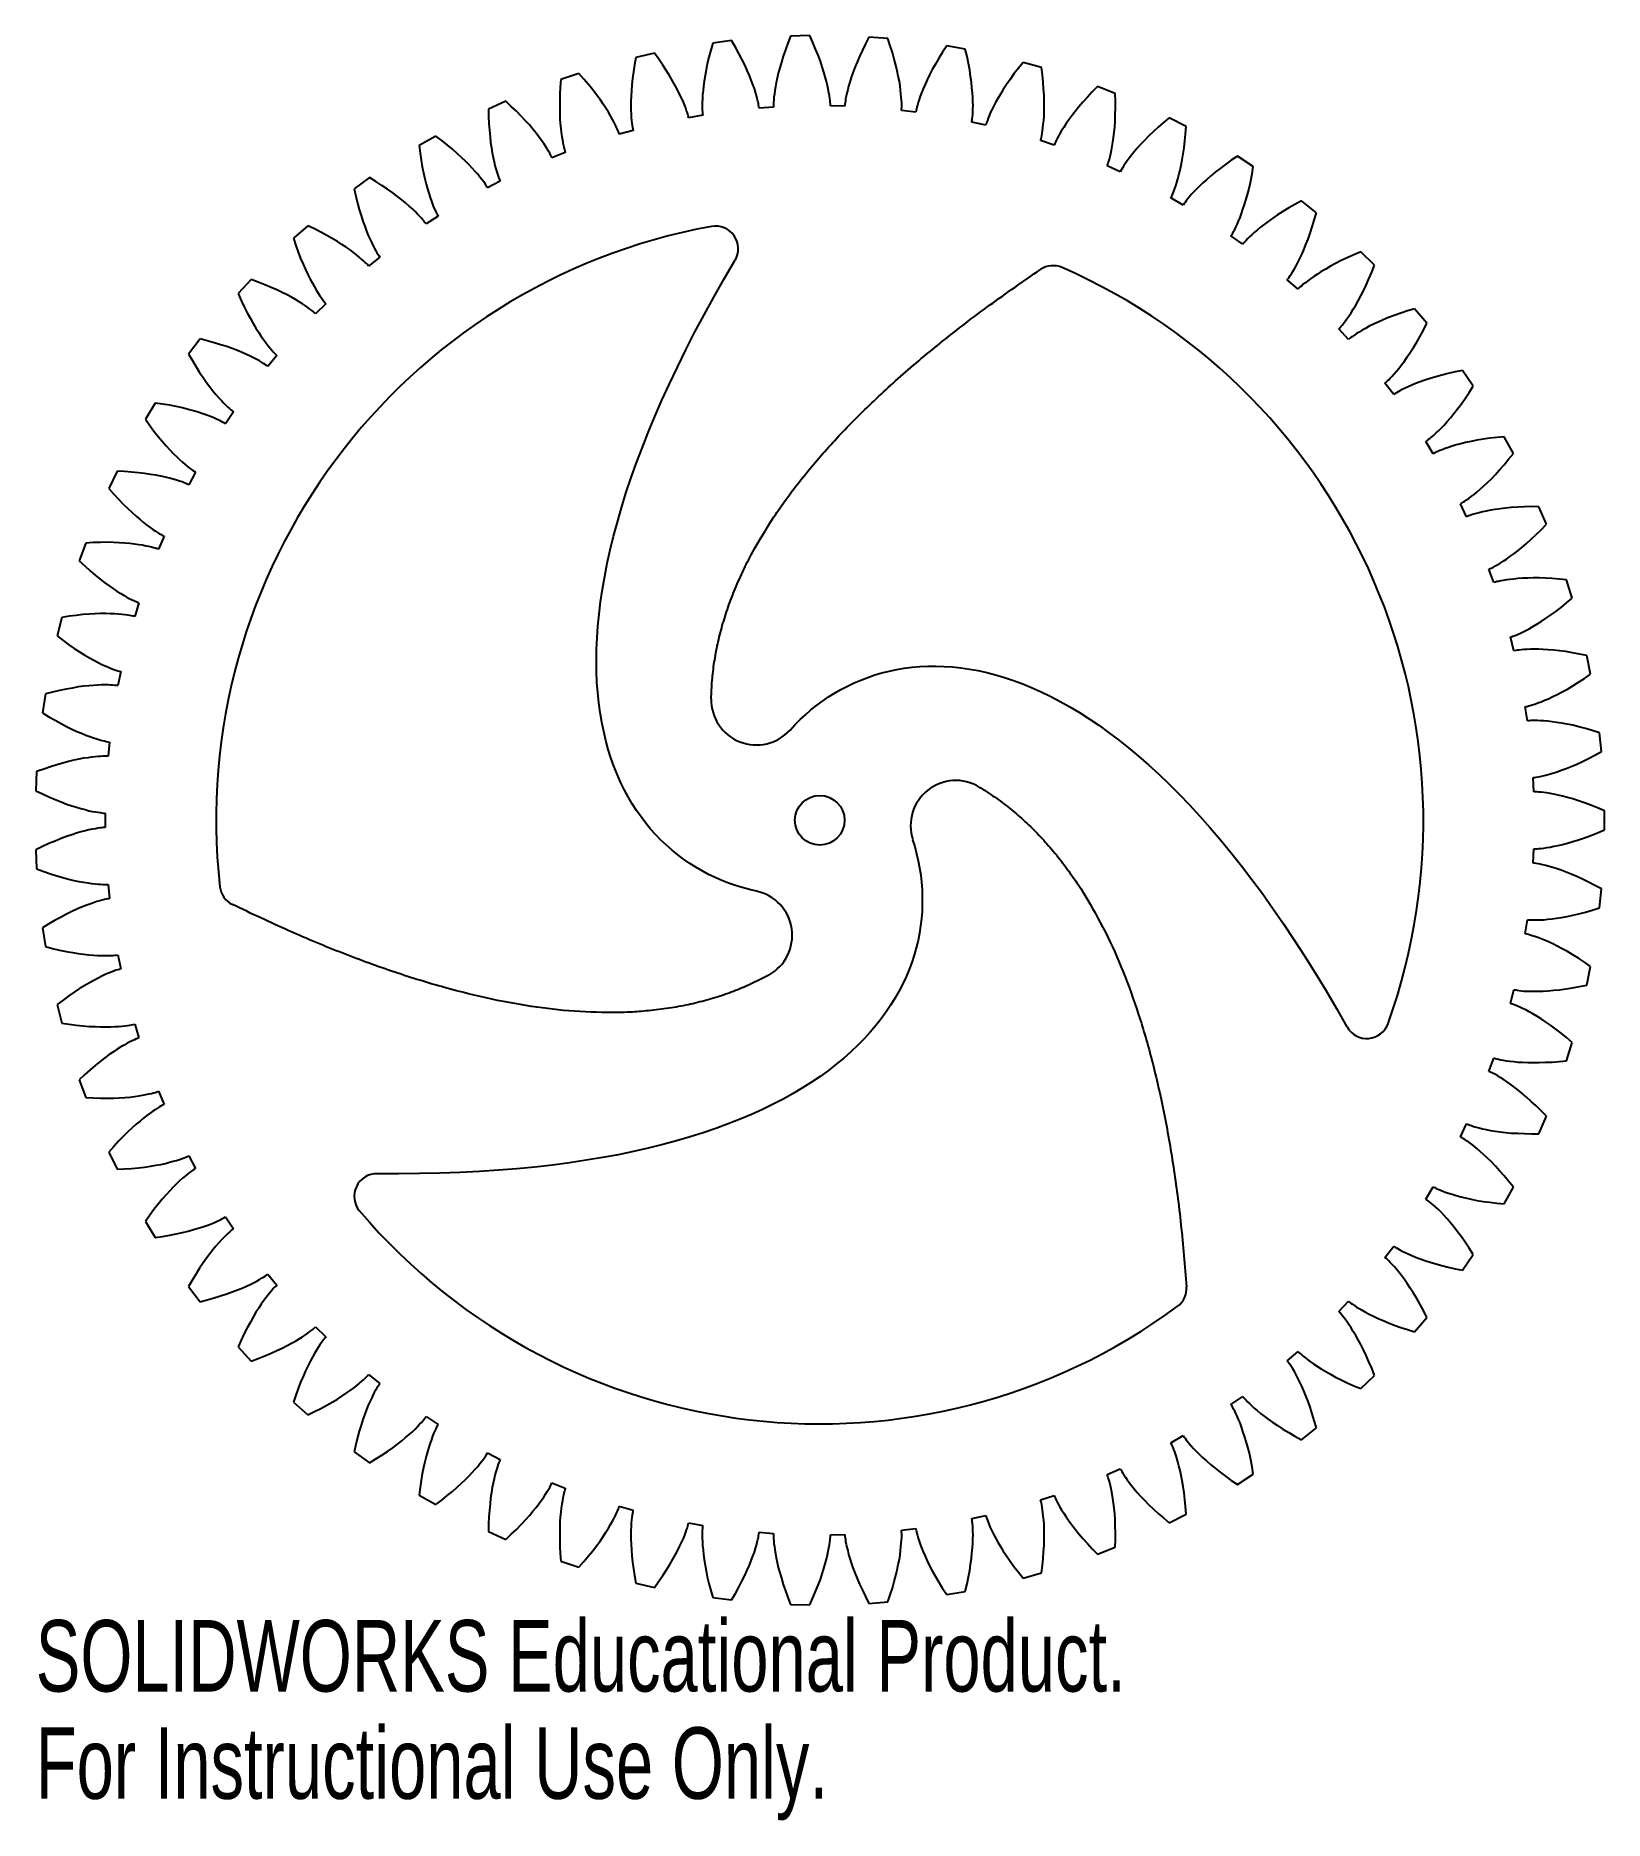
# Model space of a CAD drawing. Header units: millimetres. Extents: x -53 to 53, y -68 to 53.
import ezdxf

# ---------------------------------------------------------------- set-up
doc = ezdxf.new("R2010")
doc.units = ezdxf.units.MM
doc.styles.add('SLDTEXTSTYLE0', font='TXT', dxfattribs={"width": 0.7})

msp = doc.modelspace()

# ---------------------------------------------------------------- texts
at = {"color": 7, "linetype": 'Continuous', "char_height": 4.8336, "attachment_point": 1, "style": 'SLDTEXTSTYLE0'}
for s, insert in [('SOLIDWORKS Educational Product.', (-53, -54.06)), ('For Instructional Use Only.', (-53, -61.31))]:
    msp.add_mtext(s, dxfattribs=dict(at, insert=insert))

# ---------------------------------------------------------------- linework, layer by layer
at = {"color": 7, "linetype": 'Continuous', "lineweight": 25}
for p, q in [((-7.37, 52.06), (-7.49, 51.59)), ((-7.23, 52.54), (-7.37, 52.06)), ((-5.96, 52.7), (-7.23, 52.54)), ((-5.7, 52.26), (-5.96, 52.7)), ((-5.47, 51.84), (-5.7, 52.26)), ((-2.32, 52.08), (-2.47, 51.65)), ((-2.15, 52.53), (-2.32, 52.08)), ((-1.97, 53), (-2.15, 52.53)), ((-0.68, 53.04), (-1.97, 53)), ((-0.47, 52.57), (-0.68, 53.04)), ((-0.28, 52.13), (-0.47, 52.57)), ((-0.11, 51.71), (-0.28, 52.13)), ((2.88, 52.05), (2.69, 51.64)), ((3.09, 52.48), (2.88, 52.05)), ((3.32, 52.94), (3.09, 52.48)), ((4.6, 52.84), (3.32, 52.94)), ((4.77, 52.36), (4.6, 52.84)), ((4.91, 51.9), (4.77, 52.36)), ((5.04, 51.46), (4.91, 51.9)), ((8.3, 51.92), (8.05, 51.51)), ((8.58, 52.34), (8.3, 51.92)), ((9.84, 52.12), (8.58, 52.34)), ((9.96, 51.62), (9.84, 52.12)), ((-12.52, 51.06), (-12.59, 50.59)), ((-12.43, 51.56), (-12.52, 51.06)), ((-11.17, 51.85), (-12.43, 51.56)), ((-10.88, 51.44), (-11.17, 51.85)), ((-10.6, 51.04), (-10.88, 51.44)), ((-10.36, 50.66), (-10.6, 51.04)), ((-7.68, 50.73), (-7.75, 50.34)), ((-7.6, 51.15), (-7.68, 50.73)), ((-7.49, 51.59), (-7.6, 51.15)), ((-5.26, 51.44), (-5.47, 51.84)), ((-5.07, 51.06), (-5.26, 51.44)), ((-4.91, 50.69), (-5.07, 51.06)), ((-4.76, 50.35), (-4.91, 50.69)), ((-2.7, 50.86), (-2.8, 50.5)), ((-2.59, 51.24), (-2.7, 50.86)), ((-2.47, 51.65), (-2.59, 51.24)), ((0.04, 51.31), (-0.11, 51.71)), ((0.17, 50.93), (0.04, 51.31)), ((0.28, 50.58), (0.17, 50.93)), ((2.37, 50.88), (2.24, 50.53)), ((2.52, 51.25), (2.37, 50.88)), ((2.69, 51.64), (2.52, 51.25)), ((5.14, 51.05), (5.04, 51.46)), ((5.24, 50.66), (5.14, 51.05)), ((7.61, 50.74), (7.43, 50.39)), ((7.82, 51.11), (7.61, 50.74)), ((8.05, 51.51), (7.82, 51.11)), ((10.05, 51.15), (9.96, 51.62)), ((10.14, 50.71), (10.05, 51.15)), ((10.2, 50.28), (10.14, 50.71)), ((13.43, 50.83), (13.13, 50.45)), ((13.75, 51.23), (13.43, 50.83)), ((14.98, 50.88), (13.75, 51.23)), ((15.05, 50.38), (14.98, 50.88)), ((-17.54, 49.56), (-17.57, 49.08)), ((-17.5, 50.07), (-17.54, 49.56)), ((-16.28, 50.48), (-17.5, 50.07)), ((-15.94, 50.1), (-16.28, 50.48)), ((-15.63, 49.73), (-15.94, 50.1)), ((-15.35, 49.38), (-15.63, 49.73)), ((-12.7, 49.71), (-12.73, 49.32)), ((-12.65, 50.14), (-12.7, 49.71)), ((-12.59, 50.59), (-12.65, 50.14)), ((-10.13, 50.3), (-10.36, 50.66)), ((-9.93, 49.95), (-10.13, 50.3)), ((-9.75, 49.63), (-9.93, 49.95)), ((-9.59, 49.33), (-9.75, 49.63)), ((-7.86, 49.63), (-7.89, 49.32)), ((-7.81, 49.97), (-7.86, 49.63)), ((-7.75, 50.34), (-7.81, 49.97)), ((-4.63, 50.04), (-4.76, 50.35)), ((-4.52, 49.74), (-4.63, 50.04)), ((-4.42, 49.47), (-4.52, 49.74)), ((-4.34, 49.22), (-4.42, 49.47)), ((-3, 49.57), (-3.04, 49.32)), ((-2.94, 49.86), (-3, 49.57)), ((-2.88, 50.17), (-2.94, 49.86)), ((-2.8, 50.5), (-2.88, 50.17)), ((0.37, 50.25), (0.28, 50.58)), ((0.46, 49.94), (0.37, 50.25)), ((0.52, 49.66), (0.46, 49.94)), ((0.58, 49.41), (0.52, 49.66)), ((1.95, 49.63), (1.89, 49.37)), ((2.03, 49.9), (1.95, 49.63)), ((2.13, 50.2), (2.03, 49.9)), ((2.24, 50.53), (2.13, 50.2)), ((5.31, 50.3), (5.24, 50.66)), ((5.38, 49.96), (5.31, 50.3)), ((5.43, 49.65), (5.38, 49.96)), ((5.46, 49.36), (5.43, 49.65)), ((7.12, 49.74), (6.99, 49.45)), ((7.26, 50.05), (7.12, 49.74)), ((7.43, 50.39), (7.26, 50.05)), ((10.25, 49.89), (10.2, 50.28)), ((10.29, 49.52), (10.25, 49.89)), ((10.32, 49.18), (10.29, 49.52)), ((12.63, 49.73), (12.41, 49.4)), ((12.87, 50.08), (12.63, 49.73)), ((13.13, 50.45), (12.87, 50.08)), ((15.1, 49.9), (15.05, 50.38)), ((15.13, 49.44), (15.1, 49.9)), ((18.78, 49.6), (18.42, 49.24)), ((19.97, 49.13), (18.78, 49.6)), ((-21.23, 48.61), (-22.4, 48.08)), ((-20.85, 48.26), (-21.23, 48.61)), ((-20.51, 47.93), (-20.85, 48.26)), ((-17.57, 49.08), (-17.58, 48.63)), ((-17.58, 48.63), (-17.58, 48.2)), ((-15.09, 49.04), (-15.35, 49.38)), ((-14.85, 48.72), (-15.09, 49.04)), ((-14.64, 48.41), (-14.85, 48.72)), ((-14.45, 48.13), (-14.64, 48.41)), ((-12.75, 48.94), (-12.76, 48.6)), ((-12.76, 48.6), (-12.76, 48.29)), ((-12.76, 48.29), (-12.76, 48)), ((-12.73, 49.32), (-12.75, 48.94)), ((-9.45, 49.04), (-9.59, 49.33)), ((-9.33, 48.78), (-9.45, 49.04)), ((-9.22, 48.54), (-9.33, 48.78)), ((-9.13, 48.32), (-9.22, 48.54)), ((-9.06, 48.13), (-9.13, 48.32)), ((-7.94, 48.53), (-7.95, 48.33)), ((-7.95, 48.33), (-7.95, 48.15)), ((-7.93, 48.77), (-7.94, 48.53)), ((-7.92, 49.03), (-7.93, 48.77)), ((-7.89, 49.32), (-7.92, 49.03)), ((-4.28, 48.99), (-4.34, 49.22)), ((-4.22, 48.79), (-4.28, 48.99)), ((-4.18, 48.62), (-4.22, 48.79)), ((-4.15, 48.47), (-4.18, 48.62)), ((-4.13, 48.35), (-4.15, 48.47)), ((-4.11, 48.26), (-4.13, 48.35)), ((-4.1, 48.19), (-4.11, 48.26)), ((-3.12, 48.55), (-3.13, 48.43)), ((-3.13, 48.43), (-3.13, 48.33)), ((-3.13, 48.33), (-3.13, 48.21)), ((-3.11, 48.7), (-3.12, 48.55)), ((-3.1, 48.88), (-3.11, 48.7)), ((-3.07, 49.08), (-3.1, 48.88)), ((-3.04, 49.32), (-3.07, 49.08)), ((0.62, 49.18), (0.58, 49.41)), ((0.66, 48.97), (0.62, 49.18)), ((0.68, 48.8), (0.66, 48.97)), ((0.7, 48.65), (0.68, 48.8)), ((0.71, 48.52), (0.7, 48.65)), ((0.72, 48.43), (0.71, 48.52)), ((0.72, 48.36), (0.72, 48.43)), ((0.72, 48.3), (0.72, 48.36)), ((1.69, 48.28), (0.72, 48.3)), ((1.7, 48.4), (1.69, 48.28)), ((1.71, 48.5), (1.7, 48.4)), ((1.73, 48.62), (1.71, 48.5)), ((1.75, 48.77), (1.73, 48.62)), ((1.79, 48.94), (1.75, 48.77)), ((1.83, 49.15), (1.79, 48.94)), ((1.89, 49.37), (1.83, 49.15)), ((5.49, 49.1), (5.46, 49.36)), ((5.51, 48.87), (5.49, 49.1)), ((5.53, 48.66), (5.51, 48.87)), ((5.54, 48.49), (5.53, 48.66)), ((5.54, 48.33), (5.54, 48.49)), ((5.54, 48.21), (5.54, 48.33)), ((6.6, 48.35), (6.56, 48.21)), ((6.65, 48.52), (6.6, 48.35)), ((6.71, 48.72), (6.65, 48.52)), ((6.79, 48.94), (6.71, 48.72)), ((6.88, 49.18), (6.79, 48.94)), ((6.99, 49.45), (6.88, 49.18)), ((10.34, 48.86), (10.32, 49.18)), ((10.35, 48.57), (10.34, 48.86)), ((10.36, 48.31), (10.35, 48.57)), ((10.35, 48.08), (10.36, 48.31)), ((11.75, 48.25), (11.63, 48.02)), ((11.88, 48.51), (11.75, 48.25)), ((12.04, 48.79), (11.88, 48.51)), ((12.21, 49.08), (12.04, 48.79)), ((12.41, 49.4), (12.21, 49.08)), ((15.16, 49.02), (15.13, 49.44)), ((15.17, 48.62), (15.16, 49.02)), ((15.17, 48.25), (15.17, 48.62)), ((17.79, 48.55), (17.51, 48.23)), ((18.09, 48.89), (17.79, 48.55)), ((18.42, 49.24), (18.09, 48.89)), ((19.99, 48.63), (19.97, 49.13)), ((19.99, 48.15), (19.99, 48.63)), ((-22.4, 48.08), (-22.39, 47.57)), ((-22.39, 47.57), (-22.37, 47.09)), ((-22.37, 47.09), (-22.33, 46.64)), ((-20.19, 47.6), (-20.51, 47.93)), ((-19.9, 47.29), (-20.19, 47.6)), ((-19.63, 47), (-19.9, 47.29)), ((-17.58, 48.2), (-17.58, 47.8)), ((-17.58, 47.8), (-17.56, 47.43)), ((-17.56, 47.43), (-17.54, 47.09)), ((-17.54, 47.09), (-17.51, 46.77)), ((-14.29, 47.86), (-14.45, 48.13)), ((-14.14, 47.61), (-14.29, 47.86)), ((-14.01, 47.38), (-14.14, 47.61)), ((-13.9, 47.17), (-14.01, 47.38)), ((-13.81, 46.99), (-13.9, 47.17)), ((-12.76, 48), (-12.75, 47.74)), ((-12.75, 47.74), (-12.74, 47.5)), ((-12.74, 47.5), (-12.72, 47.3)), ((-12.72, 47.3), (-12.7, 47.12)), ((-12.7, 47.12), (-12.68, 46.97)), ((-9, 47.96), (-9.06, 48.13)), ((-8.95, 47.82), (-9, 47.96)), ((-8.92, 47.7), (-8.95, 47.82)), ((-8.89, 47.61), (-8.92, 47.7)), ((-8.88, 47.54), (-8.89, 47.61)), ((-8.87, 47.49), (-8.88, 47.54)), ((-7.91, 47.66), (-8.87, 47.49)), ((-7.95, 48.15), (-7.94, 48)), ((-7.94, 48), (-7.93, 47.87)), ((-7.93, 47.87), (-7.93, 47.78)), ((-7.93, 47.78), (-7.91, 47.66)), ((-4.09, 48.13), (-4.1, 48.19)), ((-3.13, 48.21), (-4.09, 48.13)), ((5.53, 48.11), (5.54, 48.21)), ((5.53, 48.05), (5.53, 48.11)), ((5.53, 47.99), (5.53, 48.05)), ((6.49, 47.87), (5.53, 47.99)), ((6.51, 47.99), (6.49, 47.87)), ((6.53, 48.09), (6.51, 47.99)), ((6.56, 48.21), (6.53, 48.09)), ((10.28, 47.2), (10.29, 47.26)), ((11.22, 46.99), (10.28, 47.2)), ((10.29, 47.26), (10.3, 47.32)), ((10.3, 47.32), (10.31, 47.42)), ((10.31, 47.42), (10.32, 47.54)), ((10.32, 47.54), (10.34, 47.69)), ((10.34, 47.69), (10.35, 47.87)), ((10.35, 47.87), (10.35, 48.08)), ((11.26, 47.11), (11.22, 46.99)), ((11.29, 47.2), (11.26, 47.11)), ((11.33, 47.31), (11.29, 47.2)), ((11.38, 47.45), (11.33, 47.31)), ((11.45, 47.62), (11.38, 47.45)), ((11.53, 47.81), (11.45, 47.62)), ((11.63, 48.02), (11.53, 47.81)), ((15.11, 47.04), (15.14, 47.3)), ((15.14, 47.3), (15.16, 47.59)), ((15.16, 47.59), (15.17, 47.9)), ((15.17, 47.9), (15.17, 48.25)), ((16.65, 47.09), (16.49, 46.84)), ((16.83, 47.35), (16.65, 47.09)), ((17.04, 47.62), (16.83, 47.35)), ((17.26, 47.92), (17.04, 47.62)), ((17.51, 48.23), (17.26, 47.92)), ((19.94, 46.87), (19.96, 47.27)), ((19.96, 47.27), (19.98, 47.69)), ((19.98, 47.69), (19.99, 48.15)), ((23.23, 47.16), (22.87, 46.85)), ((23.62, 47.49), (23.23, 47.16)), ((24.77, 46.9), (23.62, 47.49)), ((-25.96, 46.25), (-27.08, 45.61)), ((-25.55, 45.95), (-25.96, 46.25)), ((-25.18, 45.65), (-25.55, 45.95)), ((-22.33, 46.64), (-22.29, 46.21)), ((-22.29, 46.21), (-22.25, 45.82)), ((-19.39, 46.71), (-19.63, 47)), ((-19.17, 46.45), (-19.39, 46.71)), ((-18.98, 46.2), (-19.17, 46.45)), ((-18.81, 45.96), (-18.98, 46.2)), ((-18.66, 45.75), (-18.81, 45.96)), ((-17.51, 46.77), (-17.48, 46.49)), ((-17.48, 46.49), (-17.44, 46.23)), ((-17.44, 46.23), (-17.4, 46)), ((-17.4, 46), (-17.37, 45.8)), ((-13.73, 46.83), (-13.81, 46.99)), ((-13.67, 46.69), (-13.73, 46.83)), ((-13.62, 46.58), (-13.67, 46.69)), ((-13.59, 46.49), (-13.62, 46.58)), ((-13.57, 46.42), (-13.59, 46.49)), ((-13.55, 46.37), (-13.57, 46.42)), ((-12.62, 46.63), (-13.55, 46.37)), ((-12.68, 46.97), (-12.66, 46.85)), ((-12.66, 46.85), (-12.64, 46.75)), ((-12.64, 46.75), (-12.62, 46.63)), ((14.93, 45.94), (14.94, 46)), ((15.84, 45.64), (14.93, 45.94)), ((14.94, 46), (14.96, 46.06)), ((14.96, 46.06), (14.98, 46.16)), ((14.98, 46.16), (15.01, 46.28)), ((15.01, 46.28), (15.03, 46.43)), ((15.03, 46.43), (15.06, 46.6)), ((15.06, 46.6), (15.09, 46.81)), ((15.09, 46.81), (15.11, 47.04)), ((15.98, 45.95), (15.93, 45.84)), ((16.05, 46.09), (15.98, 45.95)), ((16.13, 46.24), (16.05, 46.09)), ((16.24, 46.42), (16.13, 46.24)), ((16.35, 46.62), (16.24, 46.42)), ((16.49, 46.84), (16.35, 46.62)), ((19.77, 45.56), (19.82, 45.84)), ((19.82, 45.84), (19.86, 46.16)), ((19.86, 46.16), (19.9, 46.5)), ((19.9, 46.5), (19.94, 46.87)), ((21.95, 45.96), (21.69, 45.69)), ((22.23, 46.24), (21.95, 45.96)), ((22.54, 46.54), (22.23, 46.24)), ((22.87, 46.85), (22.54, 46.54)), ((24.63, 45.46), (24.69, 45.92)), ((24.69, 45.92), (24.73, 46.39)), ((24.73, 46.39), (24.77, 46.9)), ((-27.08, 45.61), (-27.01, 45.1)), ((-27.01, 45.1), (-26.94, 44.63)), ((-24.83, 45.36), (-25.18, 45.65)), ((-24.51, 45.08), (-24.83, 45.36)), ((-24.21, 44.81), (-24.51, 45.08)), ((-23.94, 44.55), (-24.21, 44.81)), ((-22.25, 45.82), (-22.2, 45.45)), ((-22.2, 45.45), (-22.14, 45.11)), ((-22.14, 45.11), (-22.08, 44.8)), ((-22.08, 44.8), (-22.02, 44.52)), ((-18.53, 45.56), (-18.66, 45.75)), ((-18.42, 45.38), (-18.53, 45.56)), ((-18.33, 45.23), (-18.42, 45.38)), ((-18.25, 45.1), (-18.33, 45.23)), ((-18.19, 44.99), (-18.25, 45.1)), ((-18.15, 44.9), (-18.19, 44.99)), ((-18.12, 44.84), (-18.15, 44.9)), ((-18.1, 44.79), (-18.12, 44.84)), ((-17.2, 45.14), (-18.1, 44.79)), ((-17.37, 45.8), (-17.33, 45.62)), ((-17.33, 45.62), (-17.29, 45.47)), ((-17.29, 45.47), (-17.26, 45.35)), ((-17.26, 45.35), (-17.24, 45.26)), ((-17.24, 45.26), (-17.2, 45.14)), ((15.89, 45.75), (15.84, 45.64)), ((15.93, 45.84), (15.89, 45.75)), ((19.54, 44.55), (19.58, 44.7)), ((19.58, 44.7), (19.63, 44.87)), ((19.63, 44.87), (19.67, 45.07)), ((19.67, 45.07), (19.72, 45.3)), ((19.72, 45.3), (19.77, 45.56)), ((20.92, 44.76), (20.78, 44.58)), ((21.08, 44.97), (20.92, 44.76)), ((21.26, 45.19), (21.08, 44.97)), ((21.46, 45.43), (21.26, 45.19)), ((21.69, 45.69), (21.46, 45.43)), ((24.43, 44.29), (24.5, 44.65)), ((24.5, 44.65), (24.57, 45.04)), ((24.57, 45.04), (24.63, 45.46)), ((28.23, 44.9), (27.81, 44.62)), ((29.31, 44.2), (28.23, 44.9)), ((-30.44, 43.44), (-31.48, 42.69)), ((-30, 43.17), (-30.44, 43.44)), ((-26.94, 44.63), (-26.87, 44.18)), ((-26.87, 44.18), (-26.78, 43.76)), ((-26.78, 43.76), (-26.7, 43.37)), ((-23.7, 44.31), (-23.94, 44.55)), ((-23.49, 44.08), (-23.7, 44.31)), ((-23.29, 43.86), (-23.49, 44.08)), ((-23.12, 43.67), (-23.29, 43.86)), ((-22.97, 43.48), (-23.12, 43.67)), ((-22.85, 43.32), (-22.97, 43.48)), ((-22.02, 44.52), (-21.96, 44.26)), ((-21.96, 44.26), (-21.9, 44.04)), ((-21.9, 44.04), (-21.84, 43.84)), ((-21.84, 43.84), (-21.78, 43.67)), ((-21.78, 43.67), (-21.74, 43.53)), ((-21.74, 43.53), (-21.69, 43.41)), ((19.43, 44.23), (19.45, 44.28)), ((20.31, 43.83), (19.43, 44.23)), ((19.45, 44.28), (19.47, 44.35)), ((19.47, 44.35), (19.5, 44.44)), ((19.5, 44.44), (19.54, 44.55)), ((20.37, 43.94), (20.31, 43.83)), ((20.41, 44.02), (20.37, 43.94)), ((20.48, 44.13), (20.41, 44.02)), ((20.56, 44.26), (20.48, 44.13)), ((20.66, 44.41), (20.56, 44.26)), ((20.78, 44.58), (20.66, 44.41)), ((24.21, 43.36), (24.28, 43.64)), ((24.28, 43.64), (24.36, 43.95)), ((24.36, 43.95), (24.43, 44.29)), ((26.42, 43.55), (26.14, 43.3)), ((26.72, 43.8), (26.42, 43.55)), ((27.06, 44.06), (26.72, 43.8)), ((27.42, 44.34), (27.06, 44.06)), ((27.81, 44.62), (27.42, 44.34)), ((29.13, 43.23), (29.23, 43.7)), ((29.23, 43.7), (29.31, 44.2)), ((-31.48, 42.69), (-31.37, 42.19)), ((-29.6, 42.91), (-30, 43.17)), ((-29.22, 42.66), (-29.6, 42.91)), ((-28.87, 42.41), (-29.22, 42.66)), ((-28.55, 42.17), (-28.87, 42.41)), ((-26.7, 43.37), (-26.61, 43.01)), ((-26.61, 43.01), (-26.52, 42.68)), ((-26.52, 42.68), (-26.43, 42.38)), ((-26.43, 42.38), (-26.34, 42.1)), ((-22.74, 43.18), (-22.85, 43.32)), ((-22.65, 43.06), (-22.74, 43.18)), ((-22.58, 42.95), (-22.65, 43.06)), ((-22.53, 42.87), (-22.58, 42.95)), ((-22.5, 42.81), (-22.53, 42.87)), ((-22.47, 42.76), (-22.5, 42.81)), ((-21.61, 43.21), (-22.47, 42.76)), ((-21.69, 43.41), (-21.66, 43.32)), ((-21.66, 43.32), (-21.61, 43.21)), ((23.79, 42.19), (23.83, 42.27)), ((23.83, 42.27), (23.88, 42.39)), ((23.88, 42.39), (23.93, 42.53)), ((23.93, 42.53), (24, 42.7)), ((24, 42.7), (24.06, 42.89)), ((24.06, 42.89), (24.14, 43.11)), ((24.14, 43.11), (24.21, 43.36)), ((25.11, 42.29), (24.98, 42.13)), ((25.27, 42.46), (25.11, 42.29)), ((25.45, 42.65), (25.27, 42.46)), ((25.65, 42.85), (25.45, 42.65)), ((25.88, 43.07), (25.65, 42.85)), ((26.14, 43.3), (25.88, 43.07)), ((28.83, 41.99), (28.93, 42.37)), ((28.93, 42.37), (29.04, 42.79)), ((29.04, 42.79), (29.13, 43.23)), ((-31.37, 42.19), (-31.25, 41.72)), ((-31.25, 41.72), (-31.13, 41.29)), ((-31.13, 41.29), (-31.01, 40.88)), ((-28.26, 41.95), (-28.55, 42.17)), ((-28, 41.73), (-28.26, 41.95)), ((-27.76, 41.52), (-28, 41.73)), ((-27.54, 41.33), (-27.76, 41.52)), ((-27.35, 41.15), (-27.54, 41.33)), ((-27.19, 40.98), (-27.35, 41.15)), ((-26.34, 42.1), (-26.25, 41.86)), ((-26.25, 41.86), (-26.17, 41.64)), ((-26.17, 41.64), (-26.1, 41.45)), ((-26.1, 41.45), (-26.02, 41.28)), ((-26.02, 41.28), (-25.96, 41.14)), ((-25.96, 41.14), (-25.91, 41.03)), ((-25.91, 41.03), (-25.86, 40.95)), ((23.73, 42.08), (23.76, 42.12)), ((24.57, 41.59), (23.73, 42.08)), ((23.76, 42.12), (23.79, 42.19)), ((24.64, 41.69), (24.57, 41.59)), ((24.7, 41.77), (24.64, 41.69)), ((24.77, 41.87), (24.7, 41.77)), ((24.86, 41.99), (24.77, 41.87)), ((24.98, 42.13), (24.86, 41.99)), ((28.51, 41.01), (28.61, 41.31)), ((28.61, 41.31), (28.72, 41.63)), ((28.72, 41.63), (28.83, 41.99)), ((31.31, 41.15), (30.95, 40.92)), ((31.7, 41.39), (31.31, 41.15)), ((32.12, 41.62), (31.7, 41.39)), ((32.56, 41.87), (32.12, 41.62)), ((33.57, 41.06), (32.56, 41.87)), ((33.43, 40.57), (33.57, 41.06)), ((-34.61, 40.19), (-35.58, 39.34)), ((-34.15, 39.97), (-34.61, 40.19)), ((-33.72, 39.75), (-34.15, 39.97)), ((-31.01, 40.88), (-30.88, 40.5)), ((-30.88, 40.5), (-30.76, 40.15)), ((-30.76, 40.15), (-30.64, 39.83)), ((-30.64, 39.83), (-30.52, 39.54)), ((-27.05, 40.83), (-27.19, 40.98)), ((-26.93, 40.7), (-27.05, 40.83)), ((-26.83, 40.59), (-26.93, 40.7)), ((-26.75, 40.49), (-26.83, 40.59)), ((-26.69, 40.41), (-26.75, 40.49)), ((-26.65, 40.36), (-26.69, 40.41)), ((-26.61, 40.31), (-26.65, 40.36)), ((-25.8, 40.84), (-26.61, 40.31)), ((-25.86, 40.95), (-25.8, 40.84)), ((27.98, 39.8), (28.05, 39.93)), ((28.05, 39.93), (28.13, 40.09)), ((28.13, 40.09), (28.22, 40.28)), ((28.22, 40.28), (28.31, 40.5)), ((28.31, 40.5), (28.41, 40.74)), ((28.41, 40.74), (28.51, 41.01)), ((29.57, 39.9), (29.37, 39.73)), ((29.79, 40.09), (29.57, 39.9)), ((30.04, 40.28), (29.79, 40.09)), ((30.32, 40.48), (30.04, 40.28)), ((30.62, 40.7), (30.32, 40.48)), ((30.95, 40.92), (30.62, 40.7)), ((33.15, 39.68), (33.29, 40.11)), ((33.29, 40.11), (33.43, 40.57)), ((-35.58, 39.34), (-35.41, 38.86)), ((-35.41, 38.86), (-35.25, 38.4)), ((-33.32, 39.54), (-33.72, 39.75)), ((-32.95, 39.33), (-33.32, 39.54)), ((-32.61, 39.12), (-32.95, 39.33)), ((-32.3, 38.92), (-32.61, 39.12)), ((-32.01, 38.73), (-32.3, 38.92)), ((-31.75, 38.55), (-32.01, 38.73)), ((-30.52, 39.54), (-30.4, 39.27)), ((-30.4, 39.27), (-30.29, 39.03)), ((-30.29, 39.03), (-30.19, 38.82)), ((-30.19, 38.82), (-30.09, 38.64)), ((-30.09, 38.64), (-30.01, 38.49)), ((27.8, 39.5), (27.83, 39.55)), ((28.59, 38.94), (27.8, 39.5)), ((27.83, 39.55), (27.87, 39.61)), ((27.87, 39.61), (27.92, 39.69)), ((27.92, 39.69), (27.98, 39.8)), ((28.67, 39.03), (28.59, 38.94)), ((28.73, 39.11), (28.67, 39.03)), ((28.82, 39.2), (28.73, 39.11)), ((28.92, 39.31), (28.82, 39.2)), ((29.05, 39.43), (28.92, 39.31)), ((29.2, 39.57), (29.05, 39.43)), ((29.37, 39.73), (29.2, 39.57)), ((32.72, 38.57), (32.86, 38.91)), ((32.86, 38.91), (33.01, 39.28)), ((33.01, 39.28), (33.15, 39.68)), ((-35.25, 38.4), (-35.09, 37.98)), ((-35.09, 37.98), (-34.92, 37.59)), ((-34.92, 37.59), (-34.76, 37.22)), ((-31.52, 38.38), (-31.75, 38.55)), ((-31.31, 38.22), (-31.52, 38.38)), ((-31.13, 38.07), (-31.31, 38.22)), ((-30.98, 37.94), (-31.13, 38.07)), ((-30.84, 37.82), (-30.98, 37.94)), ((-30.73, 37.71), (-30.84, 37.82)), ((-30.65, 37.63), (-30.73, 37.71)), ((-30.58, 37.56), (-30.65, 37.63)), ((-30.53, 37.51), (-30.58, 37.56)), ((-30.5, 37.46), (-30.53, 37.51)), ((-29.74, 38.07), (-30.5, 37.46)), ((-30.01, 38.49), (-29.93, 38.36)), ((-29.93, 38.36), (-29.86, 38.25)), ((-29.86, 38.25), (-29.81, 38.17)), ((-29.81, 38.17), (-29.74, 38.07)), ((32.09, 37.27), (32.2, 37.48)), ((32.2, 37.48), (32.32, 37.71)), ((32.32, 37.71), (32.45, 37.97)), ((32.45, 37.97), (32.58, 38.25)), ((32.58, 38.25), (32.72, 38.57)), ((34.52, 37.45), (34.2, 37.26)), ((34.87, 37.64), (34.52, 37.45)), ((35.25, 37.83), (34.87, 37.64)), ((35.66, 38.02), (35.25, 37.83)), ((36.1, 38.22), (35.66, 38.02)), ((36.57, 38.42), (36.1, 38.22)), ((37.49, 37.52), (36.57, 38.42)), ((37.31, 37.04), (37.49, 37.52)), ((-38.44, 36.55), (-39.32, 35.6)), ((-37.96, 36.37), (-38.44, 36.55)), ((-37.51, 36.2), (-37.96, 36.37)), ((-37.09, 36.02), (-37.51, 36.2)), ((-34.76, 37.22), (-34.61, 36.89)), ((-34.61, 36.89), (-34.45, 36.58)), ((-34.45, 36.58), (-34.3, 36.3)), ((-34.3, 36.3), (-34.16, 36.05)), ((31.6, 36.54), (31.63, 36.58)), ((32.33, 35.9), (31.6, 36.54)), ((31.63, 36.58), (31.68, 36.64)), ((31.68, 36.64), (31.73, 36.71)), ((31.73, 36.71), (31.8, 36.82)), ((31.8, 36.82), (31.89, 36.94)), ((31.89, 36.94), (31.98, 37.09)), ((31.98, 37.09), (32.09, 37.27)), ((32.69, 36.23), (32.58, 36.13)), ((32.83, 36.34), (32.69, 36.23)), ((32.99, 36.47), (32.83, 36.34)), ((33.18, 36.61), (32.99, 36.47)), ((33.39, 36.76), (33.18, 36.61)), ((33.64, 36.92), (33.39, 36.76)), ((33.9, 37.09), (33.64, 36.92)), ((34.2, 37.26), (33.9, 37.09)), ((36.94, 36.18), (37.12, 36.6)), ((37.12, 36.6), (37.31, 37.04)), ((-39.32, 35.6), (-39.11, 35.14)), ((-39.11, 35.14), (-38.9, 34.7)), ((-36.7, 35.85), (-37.09, 36.02)), ((-36.34, 35.68), (-36.7, 35.85)), ((-36.01, 35.51), (-36.34, 35.68)), ((-35.71, 35.35), (-36.01, 35.51)), ((-35.43, 35.2), (-35.71, 35.35)), ((-35.19, 35.05), (-35.43, 35.2)), ((-34.96, 34.91), (-35.19, 35.05)), ((-34.16, 36.05), (-34.03, 35.82)), ((-34.03, 35.82), (-33.9, 35.63)), ((-33.9, 35.63), (-33.79, 35.45)), ((-33.79, 35.45), (-33.69, 35.31)), ((-33.69, 35.31), (-33.6, 35.18)), ((-33.6, 35.18), (-33.52, 35.09)), ((-33.52, 35.09), (-33.46, 35.01)), ((-33.46, 35.01), (-33.38, 34.92)), ((32.41, 35.99), (32.33, 35.9)), ((32.48, 36.05), (32.41, 35.99)), ((32.58, 36.13), (32.48, 36.05)), ((36.23, 34.82), (36.4, 35.12)), ((36.4, 35.12), (36.58, 35.44)), ((36.58, 35.44), (36.76, 35.8)), ((36.76, 35.8), (36.94, 36.18)), ((-38.9, 34.7), (-38.7, 34.3)), ((-38.7, 34.3), (-38.49, 33.92)), ((-38.49, 33.92), (-38.3, 33.58)), ((-34.77, 34.78), (-34.96, 34.91)), ((-34.6, 34.66), (-34.77, 34.78)), ((-34.46, 34.56), (-34.6, 34.66)), ((-34.34, 34.47), (-34.46, 34.56)), ((-34.24, 34.39), (-34.34, 34.47)), ((-34.17, 34.33), (-34.24, 34.39)), ((-34.12, 34.28), (-34.17, 34.33)), ((-34.08, 34.24), (-34.12, 34.28)), ((-33.38, 34.92), (-34.08, 34.24)), ((35.52, 33.73), (35.64, 33.89)), ((35.64, 33.89), (35.77, 34.08)), ((35.77, 34.08), (35.92, 34.3)), ((35.92, 34.3), (36.07, 34.55)), ((36.07, 34.55), (36.23, 34.82)), ((38.08, 33.82), (37.74, 33.67)), ((38.45, 33.98), (38.08, 33.82)), ((38.84, 34.13), (38.45, 33.98)), ((39.27, 34.28), (38.84, 34.13)), ((39.73, 34.43), (39.27, 34.28)), ((40.21, 34.58), (39.73, 34.43)), ((41.04, 33.6), (40.21, 34.58)), ((-38.3, 33.58), (-38.11, 33.26)), ((-38.11, 33.26), (-37.92, 32.97)), ((-37.92, 32.97), (-37.75, 32.7)), ((-37.75, 32.7), (-37.58, 32.47)), ((35.08, 33.21), (35.12, 33.25)), ((35.74, 32.5), (35.08, 33.21)), ((35.12, 33.25), (35.17, 33.3)), ((35.17, 33.3), (35.23, 33.37)), ((35.23, 33.37), (35.31, 33.47)), ((35.31, 33.47), (35.41, 33.58)), ((35.41, 33.58), (35.52, 33.73)), ((35.84, 32.58), (35.74, 32.5)), ((35.91, 32.64), (35.84, 32.58)), ((36.01, 32.71), (35.91, 32.64)), ((36.14, 32.8), (36.01, 32.71)), ((36.29, 32.9), (36.14, 32.8)), ((36.46, 33), (36.29, 32.9)), ((36.66, 33.12), (36.46, 33)), ((36.89, 33.25), (36.66, 33.12)), ((37.14, 33.39), (36.89, 33.25)), ((37.43, 33.53), (37.14, 33.39)), ((37.74, 33.67), (37.43, 33.53)), ((40.36, 32.33), (40.58, 32.72)), ((40.58, 32.72), (40.81, 33.14)), ((40.81, 33.14), (41.04, 33.6)), ((-41.89, 32.54), (-42.67, 31.51)), ((-42.67, 31.51), (-42.41, 31.07)), ((-41.4, 32.41), (-41.89, 32.54)), ((-40.93, 32.28), (-41.4, 32.41)), ((-40.5, 32.15), (-40.93, 32.28)), ((-40.09, 32.02), (-40.5, 32.15)), ((-39.72, 31.88), (-40.09, 32.02)), ((-39.37, 31.75), (-39.72, 31.88)), ((-39.05, 31.62), (-39.37, 31.75)), ((-38.76, 31.49), (-39.05, 31.62)), ((-38.5, 31.37), (-38.76, 31.49)), ((-38.27, 31.26), (-38.5, 31.37)), ((-37.58, 32.47), (-37.43, 32.26)), ((-37.43, 32.26), (-37.28, 32.07)), ((-36.69, 31.42), (-37.32, 30.68)), ((-37.28, 32.07), (-37.15, 31.91)), ((-37.15, 31.91), (-37.04, 31.78)), ((-37.04, 31.78), (-36.94, 31.66)), ((-36.94, 31.66), (-36.85, 31.57)), ((-36.85, 31.57), (-36.78, 31.51)), ((-36.78, 31.51), (-36.69, 31.42)), ((39.72, 31.32), (39.92, 31.63)), ((39.92, 31.63), (40.14, 31.96)), ((40.14, 31.96), (40.36, 32.33)), ((-42.41, 31.07), (-42.16, 30.66)), ((-42.16, 30.66), (-41.92, 30.28)), ((-41.92, 30.28), (-41.68, 29.92)), ((-38.06, 31.15), (-38.27, 31.26)), ((-37.88, 31.05), (-38.06, 31.15)), ((-37.73, 30.96), (-37.88, 31.05)), ((-37.6, 30.88), (-37.73, 30.96)), ((-37.49, 30.81), (-37.6, 30.88)), ((-37.41, 30.75), (-37.49, 30.81)), ((-37.36, 30.71), (-37.41, 30.75)), ((-37.32, 30.68), (-37.36, 30.71)), ((38.7, 30.02), (38.83, 30.17)), ((38.83, 30.17), (38.99, 30.35)), ((38.99, 30.35), (39.15, 30.55)), ((39.15, 30.55), (39.33, 30.78)), ((39.33, 30.78), (39.52, 31.04)), ((39.52, 31.04), (39.72, 31.32)), ((42.49, 30.2), (42.05, 30.09)), ((42.96, 30.31), (42.49, 30.2)), ((43.46, 30.41), (42.96, 30.31)), ((44.18, 29.34), (43.46, 30.41)), ((-41.68, 29.92), (-41.45, 29.6)), ((-41.45, 29.6), (-41.23, 29.3)), ((-41.23, 29.3), (-41.02, 29.03)), ((-41.02, 29.03), (-40.82, 28.78)), ((38.21, 29.55), (38.26, 29.59)), ((38.8, 28.78), (38.21, 29.55)), ((38.26, 29.59), (38.31, 29.63)), ((38.31, 29.63), (38.38, 29.7)), ((38.38, 29.7), (38.47, 29.78)), ((38.47, 29.78), (38.57, 29.89)), ((38.57, 29.89), (38.7, 30.02)), ((39.09, 28.96), (38.98, 28.9)), ((39.22, 29.04), (39.09, 28.96)), ((39.38, 29.12), (39.22, 29.04)), ((39.57, 29.21), (39.38, 29.12)), ((39.78, 29.31), (39.57, 29.21)), ((40.02, 29.41), (39.78, 29.31)), ((40.28, 29.52), (40.02, 29.41)), ((40.58, 29.64), (40.28, 29.52)), ((40.9, 29.75), (40.58, 29.64)), ((41.26, 29.87), (40.9, 29.75)), ((41.64, 29.98), (41.26, 29.87)), ((42.05, 30.09), (41.64, 29.98)), ((43.91, 28.92), (44.18, 29.34)), ((-44.92, 28.2), (-45.59, 27.11)), ((-44.42, 28.13), (-44.92, 28.2)), ((-43.94, 28.05), (-44.42, 28.13)), ((-43.5, 27.96), (-43.94, 28.05)), ((-43.08, 27.87), (-43.5, 27.96)), ((-42.69, 27.77), (-43.08, 27.87)), ((-42.34, 27.67), (-42.69, 27.77)), ((-40.82, 28.78), (-40.63, 28.56)), ((-40.63, 28.56), (-40.45, 28.37)), ((-40.45, 28.37), (-40.29, 28.2)), ((-40.29, 28.2), (-40.15, 28.06)), ((-40.15, 28.06), (-40.02, 27.93)), ((-40.02, 27.93), (-39.9, 27.83)), ((-39.9, 27.83), (-39.81, 27.75)), ((-39.81, 27.75), (-39.74, 27.69)), ((38.9, 28.85), (38.8, 28.78)), ((38.98, 28.9), (38.9, 28.85)), ((42.87, 27.49), (43.12, 27.81)), ((43.12, 27.81), (43.38, 28.15)), ((43.38, 28.15), (43.64, 28.52)), ((43.64, 28.52), (43.91, 28.92)), ((-45.59, 27.11), (-45.29, 26.69)), ((-45.29, 26.69), (-45.01, 26.31)), ((-42.01, 27.58), (-42.34, 27.67)), ((-41.71, 27.48), (-42.01, 27.58)), ((-41.43, 27.38), (-41.71, 27.48)), ((-41.19, 27.29), (-41.43, 27.38)), ((-40.97, 27.2), (-41.19, 27.29)), ((-40.78, 27.12), (-40.97, 27.2)), ((-40.62, 27.05), (-40.78, 27.12)), ((-40.48, 26.98), (-40.62, 27.05)), ((-40.37, 26.92), (-40.48, 26.98)), ((-40.29, 26.87), (-40.37, 26.92)), ((-40.23, 26.84), (-40.29, 26.87)), ((-40.18, 26.81), (-40.23, 26.84)), ((-39.64, 27.61), (-40.18, 26.81)), ((-39.74, 27.69), (-39.64, 27.61)), ((42, 26.5), (42.2, 26.71)), ((42.2, 26.71), (42.41, 26.95)), ((42.41, 26.95), (42.64, 27.21)), ((42.64, 27.21), (42.87, 27.49)), ((-45.01, 26.31), (-44.72, 25.95)), ((-44.72, 25.95), (-44.45, 25.62)), ((-44.45, 25.62), (-44.19, 25.32)), ((40.97, 25.6), (41.01, 25.63)), ((41.47, 24.77), (40.97, 25.6)), ((41.01, 25.63), (41.07, 25.67)), ((41.07, 25.67), (41.14, 25.73)), ((41.14, 25.73), (41.24, 25.81)), ((41.24, 25.81), (41.36, 25.9)), ((41.36, 25.9), (41.49, 26.02)), ((41.49, 26.02), (41.65, 26.16)), ((41.65, 26.16), (41.82, 26.32)), ((41.82, 26.32), (42, 26.5)), ((43.02, 25.37), (42.75, 25.28)), ((43.33, 25.45), (43.02, 25.37)), ((43.66, 25.53), (43.33, 25.45)), ((44.03, 25.61), (43.66, 25.53)), ((44.42, 25.69), (44.03, 25.61)), ((44.84, 25.76), (44.42, 25.69)), ((45.29, 25.82), (44.84, 25.76)), ((45.76, 25.88), (45.29, 25.82)), ((46.27, 25.93), (45.76, 25.88)), ((46.89, 24.8), (46.27, 25.93)), ((-44.19, 25.32), (-43.94, 25.05)), ((-43.94, 25.05), (-43.7, 24.8)), ((-43.7, 24.8), (-43.48, 24.58)), ((-43.48, 24.58), (-43.27, 24.38)), ((-43.27, 24.38), (-43.08, 24.2)), ((-43.08, 24.2), (-42.9, 24.05)), ((41.58, 24.83), (41.47, 24.77)), ((41.67, 24.88), (41.58, 24.83)), ((41.78, 24.93), (41.67, 24.88)), ((41.92, 24.99), (41.78, 24.93)), ((42.08, 25.05), (41.92, 24.99)), ((42.28, 25.13), (42.08, 25.05)), ((42.5, 25.2), (42.28, 25.13)), ((42.75, 25.28), (42.5, 25.2)), ((46.26, 24.03), (46.57, 24.4)), ((46.57, 24.4), (46.89, 24.8)), ((-47.5, 23.59), (-48.06, 22.43)), ((-47, 23.57), (-47.5, 23.59)), ((-46.52, 23.53), (-47, 23.57)), ((-46.06, 23.49), (-46.52, 23.53)), ((-45.64, 23.44), (-46.06, 23.49)), ((-45.25, 23.38), (-45.64, 23.44)), ((-44.88, 23.32), (-45.25, 23.38)), ((-44.54, 23.26), (-44.88, 23.32)), ((-44.23, 23.19), (-44.54, 23.26)), ((-43.95, 23.12), (-44.23, 23.19)), ((-43.7, 23.05), (-43.95, 23.12)), ((-43.48, 22.99), (-43.7, 23.05)), ((-43.28, 22.92), (-43.48, 22.99)), ((-43.11, 22.87), (-43.28, 22.92)), ((-42.9, 24.05), (-42.74, 23.92)), ((-42.74, 23.92), (-42.6, 23.81)), ((-42.19, 23.53), (-42.65, 22.68)), ((-42.6, 23.81), (-42.48, 23.72)), ((-42.48, 23.72), (-42.38, 23.65)), ((-42.38, 23.65), (-42.3, 23.59)), ((-42.3, 23.59), (-42.19, 23.53)), ((45.13, 22.83), (45.4, 23.09)), ((45.4, 23.09), (45.67, 23.38)), ((45.67, 23.38), (45.96, 23.69)), ((45.96, 23.69), (46.26, 24.03)), ((-48.06, 22.43), (-47.73, 22.05)), ((-47.73, 22.05), (-47.4, 21.7)), ((-42.97, 22.81), (-43.11, 22.87)), ((-42.85, 22.77), (-42.97, 22.81)), ((-42.77, 22.73), (-42.85, 22.77)), ((-42.7, 22.7), (-42.77, 22.73)), ((-42.65, 22.68), (-42.7, 22.7)), ((43.73, 21.66), (43.88, 21.76)), ((43.88, 21.76), (44.04, 21.88)), ((44.04, 21.88), (44.23, 22.03)), ((44.23, 22.03), (44.43, 22.19)), ((44.43, 22.19), (44.65, 22.38)), ((44.65, 22.38), (44.88, 22.59)), ((44.88, 22.59), (45.13, 22.83)), ((-47.4, 21.7), (-47.09, 21.37)), ((-47.09, 21.37), (-46.78, 21.07)), ((-46.78, 21.07), (-46.49, 20.8)), ((-46.49, 20.8), (-46.22, 20.55)), ((-46.22, 20.55), (-45.95, 20.33)), ((43.31, 21.4), (43.36, 21.42)), ((43.73, 20.52), (43.31, 21.4)), ((43.36, 21.42), (43.42, 21.46)), ((43.42, 21.46), (43.5, 21.51)), ((43.5, 21.51), (43.61, 21.57)), ((43.61, 21.57), (43.73, 21.66)), ((43.85, 20.57), (43.73, 20.52)), ((43.94, 20.6), (43.85, 20.57)), ((44.05, 20.64), (43.94, 20.6)), ((44.2, 20.69), (44.05, 20.64)), ((44.37, 20.74), (44.2, 20.69)), ((44.57, 20.79), (44.37, 20.74)), ((44.8, 20.85), (44.57, 20.79)), ((45.05, 20.9), (44.8, 20.85)), ((45.34, 20.96), (45.05, 20.9)), ((45.65, 21.01), (45.34, 20.96)), ((45.99, 21.06), (45.65, 21.01)), ((46.36, 21.1), (45.99, 21.06)), ((46.75, 21.14), (46.36, 21.1)), ((47.18, 21.16), (46.75, 21.14)), ((47.63, 21.18), (47.18, 21.16)), ((48.11, 21.2), (47.63, 21.18)), ((48.62, 21.19), (48.11, 21.2)), ((49.12, 20.01), (48.62, 21.19)), ((-45.95, 20.33), (-45.71, 20.13)), ((-45.71, 20.13), (-45.48, 19.95)), ((-45.48, 19.95), (-45.27, 19.79)), ((-45.27, 19.79), (-45.08, 19.66)), ((-45.08, 19.66), (-44.91, 19.54)), ((-44.91, 19.54), (-44.76, 19.45)), ((-44.76, 19.45), (-44.63, 19.37)), ((-44.63, 19.37), (-44.52, 19.31)), ((-44.52, 19.31), (-44.44, 19.26)), ((48.09, 19), (48.42, 19.31)), ((48.42, 19.31), (48.77, 19.64)), ((48.77, 19.64), (49.12, 20.01)), ((-49.62, 18.74), (-50.06, 17.54)), ((-49.11, 18.77), (-49.62, 18.74)), ((-48.63, 18.78), (-49.11, 18.77)), ((-48.17, 18.79), (-48.63, 18.78)), ((-47.75, 18.78), (-48.17, 18.79)), ((-47.35, 18.76), (-47.75, 18.78)), ((-46.98, 18.74), (-47.35, 18.76)), ((-46.64, 18.71), (-46.98, 18.74)), ((-46.32, 18.67), (-46.64, 18.71)), ((-46.04, 18.63), (-46.32, 18.67)), ((-45.78, 18.59), (-46.04, 18.63)), ((-45.55, 18.54), (-45.78, 18.59)), ((-45.35, 18.5), (-45.55, 18.54)), ((-45.17, 18.46), (-45.35, 18.5)), ((-45.03, 18.42), (-45.17, 18.46)), ((-44.91, 18.39), (-45.03, 18.42)), ((-44.82, 18.36), (-44.91, 18.39)), ((-44.75, 18.34), (-44.82, 18.36)), ((-44.7, 18.32), (-44.75, 18.34)), ((-44.32, 19.21), (-44.7, 18.32)), ((-44.44, 19.26), (-44.32, 19.21)), ((46.91, 18.01), (47.18, 18.22)), ((47.18, 18.22), (47.47, 18.45)), ((47.47, 18.45), (47.77, 18.71)), ((47.77, 18.71), (48.09, 19)), ((-50.06, 17.54), (-49.69, 17.19)), ((-49.69, 17.19), (-49.33, 16.87)), ((45.23, 16.98), (45.28, 17)), ((45.56, 16.07), (45.23, 16.98)), ((45.28, 17), (45.34, 17.03)), ((45.34, 17.03), (45.43, 17.07)), ((45.43, 17.07), (45.54, 17.12)), ((45.54, 17.12), (45.67, 17.19)), ((45.67, 17.19), (45.83, 17.28)), ((45.83, 17.28), (46, 17.39)), ((46, 17.39), (46.2, 17.51)), ((46.2, 17.51), (46.42, 17.66)), ((46.42, 17.66), (46.66, 17.82)), ((46.66, 17.82), (46.91, 18.01)), ((-49.33, 16.87), (-48.98, 16.57)), ((-48.98, 16.57), (-48.65, 16.31)), ((-48.65, 16.31), (-48.33, 16.06)), ((-48.33, 16.06), (-48.03, 15.84)), ((-48.03, 15.84), (-47.75, 15.65)), ((45.68, 16.1), (45.56, 16.07)), ((45.77, 16.13), (45.68, 16.1)), ((45.89, 16.15), (45.77, 16.13)), ((46.04, 16.19), (45.89, 16.15)), ((46.21, 16.22), (46.04, 16.19)), ((46.42, 16.25), (46.21, 16.22)), ((46.65, 16.28), (46.42, 16.25)), ((46.91, 16.31), (46.65, 16.28)), ((47.2, 16.34), (46.91, 16.31)), ((47.51, 16.36), (47.2, 16.34)), ((47.86, 16.37), (47.51, 16.36)), ((48.23, 16.38), (47.86, 16.37)), ((48.63, 16.38), (48.23, 16.38)), ((49.05, 16.36), (48.63, 16.38)), ((49.5, 16.34), (49.05, 16.36)), ((49.98, 16.3), (49.5, 16.34)), ((50.49, 16.25), (49.98, 16.3)), ((50.87, 15.02), (50.49, 16.25)), ((-47.75, 15.65), (-47.49, 15.47)), ((-47.49, 15.47), (-47.24, 15.32)), ((-47.24, 15.32), (-47.02, 15.19)), ((-47.02, 15.19), (-46.81, 15.07)), ((-46.81, 15.07), (-46.63, 14.98)), ((-46.63, 14.98), (-46.47, 14.9)), ((-46.47, 14.9), (-46.33, 14.83)), ((-46.33, 14.83), (-46.22, 14.78)), ((-46.02, 14.7), (-46.3, 13.78)), ((-46.22, 14.78), (-46.13, 14.74)), ((-46.13, 14.74), (-46.02, 14.7)), ((50.11, 14.39), (50.48, 14.69)), ((50.48, 14.69), (50.87, 15.02)), ((-51.24, 13.71), (-51.55, 12.46)), ((-50.73, 13.79), (-51.24, 13.71)), ((-50.26, 13.85), (-50.73, 13.79)), ((-49.81, 13.9), (-50.26, 13.85)), ((-49.38, 13.93), (-49.81, 13.9)), ((-48.98, 13.95), (-49.38, 13.93)), ((-48.61, 13.97), (-48.98, 13.95)), ((-48.27, 13.97), (-48.61, 13.97)), ((-47.95, 13.96), (-48.27, 13.97)), ((-47.66, 13.95), (-47.95, 13.96)), ((-47.4, 13.94), (-47.66, 13.95)), ((-47.17, 13.92), (-47.4, 13.94)), ((-46.96, 13.89), (-47.17, 13.92)), ((-46.79, 13.87), (-46.96, 13.89)), ((-46.64, 13.85), (-46.79, 13.87)), ((-46.52, 13.82), (-46.64, 13.85)), ((-46.42, 13.8), (-46.52, 13.82)), ((-46.36, 13.79), (-46.42, 13.8)), ((-46.3, 13.78), (-46.36, 13.79)), ((48.47, 13.25), (48.76, 13.43)), ((48.76, 13.43), (49.07, 13.63)), ((49.07, 13.63), (49.4, 13.86)), ((49.4, 13.86), (49.75, 14.11)), ((49.75, 14.11), (50.11, 14.39)), ((-51.55, 12.46), (-51.15, 12.16)), ((-51.15, 12.16), (-50.76, 11.87)), ((46.69, 12.39), (46.74, 12.4)), ((46.93, 11.45), (46.69, 12.39)), ((46.74, 12.4), (46.81, 12.43)), ((46.81, 12.43), (46.9, 12.46)), ((46.9, 12.46), (47.02, 12.5)), ((47.02, 12.5), (47.16, 12.56)), ((47.16, 12.56), (47.32, 12.63)), ((47.32, 12.63), (47.51, 12.72)), ((47.51, 12.72), (47.72, 12.82)), ((47.72, 12.82), (47.95, 12.95)), ((47.95, 12.95), (48.2, 13.09)), ((48.2, 13.09), (48.47, 13.25)), ((-50.76, 11.87), (-50.39, 11.62)), ((-50.39, 11.62), (-50.03, 11.38)), ((-50.03, 11.38), (-49.69, 11.17)), ((-49.69, 11.17), (-49.37, 10.98)), ((-49.37, 10.98), (-49.07, 10.82)), ((47.05, 11.47), (46.93, 11.45)), ((47.15, 11.49), (47.05, 11.47)), ((47.27, 11.5), (47.15, 11.49)), ((47.42, 11.52), (47.27, 11.5)), ((47.6, 11.54), (47.42, 11.52)), ((47.8, 11.55), (47.6, 11.54)), ((48.04, 11.56), (47.8, 11.55)), ((48.3, 11.56), (48.04, 11.56)), ((48.59, 11.56), (48.3, 11.56)), ((48.9, 11.55), (48.59, 11.56)), ((49.25, 11.53), (48.9, 11.55)), ((49.62, 11.49), (49.25, 11.53)), ((50.01, 11.45), (49.62, 11.49)), ((50.44, 11.4), (50.01, 11.45)), ((50.89, 11.33), (50.44, 11.4)), ((51.36, 11.24), (50.89, 11.33)), ((51.86, 11.14), (51.36, 11.24)), ((52.11, 9.88), (51.86, 11.14)), ((-49.07, 10.82), (-48.79, 10.67)), ((-48.79, 10.67), (-48.53, 10.54)), ((-48.53, 10.54), (-48.3, 10.43)), ((-48.3, 10.43), (-48.08, 10.34)), ((-48.08, 10.34), (-47.89, 10.26)), ((-47.89, 10.26), (-47.72, 10.19)), ((-47.72, 10.19), (-47.58, 10.14)), ((-47.58, 10.14), (-47.46, 10.11)), ((-47.46, 10.11), (-47.37, 10.08)), ((-47.25, 10.05), (-47.44, 9.1)), ((-47.37, 10.08), (-47.25, 10.05)), ((51.69, 9.59), (52.11, 9.88)), ((-52.35, 8.54), (-52.54, 7.27)), ((-51.86, 8.67), (-52.35, 8.54)), ((-51.39, 8.78), (-51.86, 8.67)), ((-50.94, 8.87), (-51.39, 8.78)), ((-50.52, 8.94), (-50.94, 8.87)), ((-50.13, 9.01), (-50.52, 8.94)), ((-49.76, 9.06), (-50.13, 9.01)), ((-49.42, 9.09), (-49.76, 9.06)), ((-49.1, 9.12), (-49.42, 9.09)), ((-48.82, 9.14), (-49.1, 9.12)), ((-48.55, 9.15), (-48.82, 9.14)), ((-48.32, 9.15), (-48.55, 9.15)), ((-48.11, 9.15), (-48.32, 9.15)), ((-47.94, 9.14), (-48.11, 9.15)), ((-47.79, 9.13), (-47.94, 9.14)), ((-47.66, 9.12), (-47.79, 9.13)), ((-47.57, 9.11), (-47.66, 9.12)), ((-47.5, 9.11), (-47.57, 9.11)), ((-47.44, 9.1), (-47.5, 9.11)), ((49.55, 8.36), (49.86, 8.51)), ((49.86, 8.51), (50.19, 8.68)), ((50.19, 8.68), (50.54, 8.87)), ((50.54, 8.87), (50.9, 9.09)), ((50.9, 9.09), (51.29, 9.33)), ((51.29, 9.33), (51.69, 9.59)), ((-52.54, 7.27), (-52.11, 7)), ((47.69, 7.68), (47.75, 7.69)), ((47.84, 6.72), (47.69, 7.68)), ((47.75, 7.69), (47.81, 7.7)), ((47.81, 7.7), (47.91, 7.73)), ((47.91, 7.73), (48.03, 7.76)), ((48.03, 7.76), (48.17, 7.8)), ((48.17, 7.8), (48.34, 7.86)), ((48.34, 7.86), (48.54, 7.93)), ((48.54, 7.93), (48.76, 8.01)), ((48.76, 8.01), (49, 8.11)), ((49, 8.11), (49.26, 8.22)), ((49.26, 8.22), (49.55, 8.36)), ((-52.11, 7), (-51.69, 6.76)), ((-51.69, 6.76), (-51.29, 6.54)), ((-51.29, 6.54), (-50.91, 6.34)), ((-50.91, 6.34), (-50.56, 6.17)), ((-50.56, 6.17), (-50.22, 6.01)), ((47.96, 6.73), (47.84, 6.72)), ((48.06, 6.74), (47.96, 6.73)), ((48.18, 6.74), (48.06, 6.74)), ((48.33, 6.74), (48.18, 6.74)), ((48.51, 6.74), (48.33, 6.74)), ((48.72, 6.73), (48.51, 6.74)), ((48.95, 6.72), (48.72, 6.73)), ((49.21, 6.69), (48.95, 6.72)), ((49.5, 6.66), (49.21, 6.69)), ((49.81, 6.62), (49.5, 6.66)), ((50.15, 6.56), (49.81, 6.62)), ((50.52, 6.5), (50.15, 6.56)), ((50.91, 6.42), (50.52, 6.5)), ((51.32, 6.32), (50.91, 6.42)), ((51.76, 6.2), (51.32, 6.32)), ((52.22, 6.07), (51.76, 6.2)), ((52.71, 5.92), (52.22, 6.07)), ((-50.22, 6.01), (-49.9, 5.88)), ((-49.9, 5.88), (-49.61, 5.76)), ((-49.61, 5.76), (-49.34, 5.66)), ((-49.34, 5.66), (-49.09, 5.57)), ((-49.09, 5.57), (-48.87, 5.5)), ((-48.87, 5.5), (-48.67, 5.44)), ((-48.67, 5.44), (-48.5, 5.39)), ((-48.5, 5.39), (-48.35, 5.36)), ((-48.35, 5.36), (-48.23, 5.33)), ((-48.23, 5.33), (-48.14, 5.31)), ((-48.14, 5.31), (-48.02, 5.29)), ((-48.02, 5.29), (-48.11, 4.33)), ((52.84, 4.64), (52.71, 5.92)), ((-51.57, 3.75), (-52, 3.62)), ((-51.16, 3.87), (-51.57, 3.75)), ((-50.78, 3.97), (-51.16, 3.87)), ((-50.42, 4.06), (-50.78, 3.97)), ((-50.08, 4.13), (-50.42, 4.06)), ((-49.77, 4.19), (-50.08, 4.13)), ((-49.48, 4.23), (-49.77, 4.19)), ((-49.22, 4.27), (-49.48, 4.23)), ((-48.99, 4.29), (-49.22, 4.27)), ((-48.79, 4.31), (-48.99, 4.29)), ((-48.61, 4.32), (-48.79, 4.31)), ((-48.46, 4.33), (-48.61, 4.32)), ((-48.33, 4.33), (-48.46, 4.33)), ((-48.24, 4.33), (-48.33, 4.33)), ((-48.17, 4.33), (-48.24, 4.33)), ((-48.11, 4.33), (-48.17, 4.33)), ((50.46, 3.5), (50.8, 3.64)), ((50.8, 3.64), (51.17, 3.8)), ((51.17, 3.8), (51.56, 3.98)), ((51.56, 3.98), (51.96, 4.18)), ((51.96, 4.18), (52.39, 4.4)), ((52.39, 4.4), (52.84, 4.64)), ((-52.94, 3.29), (-53, 2)), ((-52.46, 3.46), (-52.94, 3.29)), ((-52, 3.62), (-52.46, 3.46)), ((48.22, 2.89), (48.28, 2.9)), ((48.27, 1.92), (48.22, 2.89)), ((48.28, 2.9), (48.34, 2.9)), ((48.34, 2.9), (48.44, 2.92)), ((48.44, 2.92), (48.56, 2.94)), ((48.56, 2.94), (48.71, 2.97)), ((48.71, 2.97), (48.88, 3.01)), ((48.88, 3.01), (49.08, 3.06)), ((49.08, 3.06), (49.31, 3.12)), ((49.31, 3.12), (49.56, 3.19)), ((49.56, 3.19), (49.84, 3.28)), ((49.84, 3.28), (50.13, 3.38)), ((50.13, 3.38), (50.46, 3.5)), ((-53, 2), (-52.54, 1.78)), ((-52.54, 1.78), (-52.11, 1.58)), ((-52.11, 1.58), (-51.69, 1.4)), ((-51.69, 1.4), (-51.29, 1.24)), ((-51.29, 1.24), (-50.92, 1.1)), ((48.39, 1.92), (48.27, 1.92)), ((48.49, 1.92), (48.39, 1.92)), ((48.61, 1.91), (48.49, 1.92)), ((48.76, 1.9), (48.61, 1.91)), ((48.94, 1.88), (48.76, 1.9)), ((49.15, 1.85), (48.94, 1.88)), ((49.38, 1.81), (49.15, 1.85)), ((49.63, 1.76), (49.38, 1.81)), ((49.91, 1.7), (49.63, 1.76)), ((50.22, 1.63), (49.91, 1.7)), ((50.55, 1.54), (50.22, 1.63)), ((50.91, 1.44), (50.55, 1.54)), ((51.29, 1.32), (50.91, 1.44)), ((51.69, 1.18), (51.29, 1.32)), ((-50.92, 1.1), (-50.57, 0.98)), ((-50.57, 0.98), (-50.24, 0.88)), ((-50.24, 0.88), (-49.94, 0.79)), ((-49.94, 0.79), (-49.66, 0.72)), ((-49.66, 0.72), (-49.4, 0.65)), ((-49.4, 0.65), (-49.18, 0.6)), ((-49.18, 0.6), (-48.97, 0.57)), ((-48.97, 0.57), (-48.8, 0.54)), ((-48.8, 0.54), (-48.65, 0.52)), ((-48.65, 0.52), (-48.52, 0.5)), ((-48.52, 0.5), (-48.43, 0.49)), ((-48.43, 0.49), (-48.31, 0.48)), ((-48.31, 0.48), (-48.31, -0.48)), ((52.12, 1.02), (51.69, 1.18)), ((52.57, 0.84), (52.12, 1.02)), ((53.04, 0.64), (52.57, 0.84)), ((53.04, -0.64), (53.04, 0.64)), ((-50.92, -1.1), (-51.29, -1.24)), ((-50.57, -0.98), (-50.92, -1.1)), ((-50.24, -0.88), (-50.57, -0.98)), ((-49.94, -0.79), (-50.24, -0.88)), ((-49.66, -0.72), (-49.94, -0.79)), ((-49.4, -0.65), (-49.66, -0.72)), ((-49.18, -0.6), (-49.4, -0.65)), ((-48.97, -0.57), (-49.18, -0.6)), ((-48.8, -0.54), (-48.97, -0.57)), ((-48.65, -0.52), (-48.8, -0.54)), ((-48.52, -0.5), (-48.65, -0.52)), ((-48.43, -0.49), (-48.52, -0.5)), ((-48.36, -0.49), (-48.43, -0.49)), ((-48.31, -0.48), (-48.36, -0.49)), ((51.29, -1.32), (51.69, -1.18)), ((51.69, -1.18), (52.12, -1.02)), ((52.12, -1.02), (52.57, -0.84)), ((52.57, -0.84), (53.04, -0.64)), ((-52.54, -1.78), (-53, -2)), ((-53, -2), (-52.94, -3.29)), ((-52.11, -1.58), (-52.54, -1.78)), ((-51.69, -1.4), (-52.11, -1.58)), ((-51.29, -1.24), (-51.69, -1.4)), ((48.22, -2.89), (48.27, -1.92)), ((48.27, -1.92), (48.32, -1.92)), ((48.32, -1.92), (48.39, -1.92)), ((48.39, -1.92), (48.49, -1.92)), ((48.49, -1.92), (48.61, -1.91)), ((48.61, -1.91), (48.76, -1.9)), ((48.76, -1.9), (48.94, -1.88)), ((48.94, -1.88), (49.15, -1.85)), ((49.15, -1.85), (49.38, -1.81)), ((49.38, -1.81), (49.63, -1.76)), ((49.63, -1.76), (49.91, -1.7)), ((49.91, -1.7), (50.22, -1.63)), ((50.22, -1.63), (50.55, -1.54)), ((50.55, -1.54), (50.91, -1.44)), ((50.91, -1.44), (51.29, -1.32)), ((-52.94, -3.29), (-52.46, -3.46)), ((-52.46, -3.46), (-52, -3.62)), ((-52, -3.62), (-51.57, -3.75)), ((48.34, -2.9), (48.22, -2.89)), ((48.44, -2.92), (48.34, -2.9)), ((48.56, -2.94), (48.44, -2.92)), ((48.71, -2.97), (48.56, -2.94)), ((48.88, -3.01), (48.71, -2.97)), ((49.08, -3.06), (48.88, -3.01)), ((49.31, -3.12), (49.08, -3.06)), ((49.56, -3.19), (49.31, -3.12)), ((49.84, -3.28), (49.56, -3.19)), ((50.13, -3.38), (49.84, -3.28)), ((50.46, -3.5), (50.13, -3.38)), ((50.8, -3.64), (50.46, -3.5)), ((-51.57, -3.75), (-51.16, -3.87)), ((-51.16, -3.87), (-50.78, -3.97)), ((-50.78, -3.97), (-50.42, -4.06)), ((-50.42, -4.06), (-50.08, -4.13)), ((-50.08, -4.13), (-49.77, -4.19)), ((-49.77, -4.19), (-49.48, -4.23)), ((-49.48, -4.23), (-49.22, -4.27)), ((-49.22, -4.27), (-48.99, -4.29)), ((-48.99, -4.29), (-48.79, -4.31)), ((-48.79, -4.31), (-48.61, -4.32)), ((-48.61, -4.32), (-48.46, -4.33)), ((-48.46, -4.33), (-48.33, -4.33)), ((-48.33, -4.33), (-48.24, -4.33)), ((-48.24, -4.33), (-48.11, -4.33)), ((-48.11, -4.33), (-48.02, -5.29)), ((51.17, -3.8), (50.8, -3.64)), ((51.56, -3.98), (51.17, -3.8)), ((51.96, -4.18), (51.56, -3.98)), ((52.39, -4.4), (51.96, -4.18)), ((52.84, -4.64), (52.39, -4.4)), ((52.71, -5.92), (52.84, -4.64)), ((-50.22, -6.01), (-50.56, -6.17)), ((-49.9, -5.88), (-50.22, -6.01)), ((-49.61, -5.76), (-49.9, -5.88)), ((-49.34, -5.66), (-49.61, -5.76)), ((-49.09, -5.57), (-49.34, -5.66)), ((-48.87, -5.5), (-49.09, -5.57)), ((-48.67, -5.44), (-48.87, -5.5)), ((-48.5, -5.39), (-48.67, -5.44)), ((-48.35, -5.36), (-48.5, -5.39)), ((-48.23, -5.33), (-48.35, -5.36)), ((-48.14, -5.31), (-48.23, -5.33)), ((-48.07, -5.3), (-48.14, -5.31)), ((-48.02, -5.29), (-48.07, -5.3)), ((52.22, -6.07), (52.71, -5.92)), ((-52.11, -7), (-52.54, -7.27)), ((-51.69, -6.76), (-52.11, -7)), ((-51.29, -6.54), (-51.69, -6.76)), ((-50.91, -6.34), (-51.29, -6.54)), ((-50.56, -6.17), (-50.91, -6.34)), ((47.69, -7.68), (47.84, -6.72)), ((47.84, -6.72), (47.89, -6.73)), ((47.89, -6.73), (47.96, -6.73)), ((47.96, -6.73), (48.06, -6.74)), ((48.06, -6.74), (48.18, -6.74)), ((48.18, -6.74), (48.33, -6.74)), ((48.33, -6.74), (48.51, -6.74)), ((48.51, -6.74), (48.72, -6.73)), ((48.72, -6.73), (48.95, -6.72)), ((48.95, -6.72), (49.21, -6.69)), ((49.21, -6.69), (49.5, -6.66)), ((49.5, -6.66), (49.81, -6.62)), ((49.81, -6.62), (50.15, -6.56)), ((50.15, -6.56), (50.52, -6.5)), ((50.52, -6.5), (50.91, -6.42)), ((50.91, -6.42), (51.32, -6.32)), ((51.32, -6.32), (51.76, -6.2)), ((51.76, -6.2), (52.22, -6.07)), ((-52.54, -7.27), (-52.35, -8.54)), ((47.81, -7.7), (47.69, -7.68)), ((47.91, -7.73), (47.81, -7.7)), ((48.03, -7.76), (47.91, -7.73)), ((48.17, -7.8), (48.03, -7.76)), ((48.34, -7.86), (48.17, -7.8)), ((48.54, -7.93), (48.34, -7.86)), ((48.76, -8.01), (48.54, -7.93)), ((49, -8.11), (48.76, -8.01)), ((49.26, -8.22), (49, -8.11)), ((49.55, -8.36), (49.26, -8.22)), ((49.86, -8.51), (49.55, -8.36)), ((-52.35, -8.54), (-51.86, -8.67)), ((-51.86, -8.67), (-51.39, -8.78)), ((-51.39, -8.78), (-50.94, -8.87)), ((-50.94, -8.87), (-50.52, -8.94)), ((-50.52, -8.94), (-50.13, -9.01)), ((-50.13, -9.01), (-49.76, -9.06)), ((-49.76, -9.06), (-49.42, -9.09)), ((-49.42, -9.09), (-49.1, -9.12)), ((-49.1, -9.12), (-48.82, -9.14)), ((-48.82, -9.14), (-48.55, -9.15)), ((-48.55, -9.15), (-48.32, -9.15)), ((-48.32, -9.15), (-48.11, -9.15)), ((-48.11, -9.15), (-47.94, -9.14)), ((-47.94, -9.14), (-47.79, -9.13)), ((-47.79, -9.13), (-47.66, -9.12)), ((-47.66, -9.12), (-47.57, -9.11)), ((-47.57, -9.11), (-47.44, -9.1)), ((-47.44, -9.1), (-47.25, -10.05)), ((50.19, -8.68), (49.86, -8.51)), ((50.54, -8.87), (50.19, -8.68)), ((50.9, -9.09), (50.54, -8.87)), ((51.29, -9.33), (50.9, -9.09)), ((51.69, -9.59), (51.29, -9.33)), ((52.11, -9.88), (51.69, -9.59)), ((-49.07, -10.82), (-49.37, -10.98)), ((-48.79, -10.67), (-49.07, -10.82)), ((-48.53, -10.54), (-48.79, -10.67)), ((-48.3, -10.43), (-48.53, -10.54)), ((-48.08, -10.34), (-48.3, -10.43)), ((-47.89, -10.26), (-48.08, -10.34)), ((-47.72, -10.19), (-47.89, -10.26)), ((-47.58, -10.14), (-47.72, -10.19)), ((-47.46, -10.11), (-47.58, -10.14)), ((-47.37, -10.08), (-47.46, -10.11)), ((-47.3, -10.06), (-47.37, -10.08)), ((-47.25, -10.05), (-47.3, -10.06)), ((51.86, -11.14), (52.11, -9.88)), ((-50.76, -11.87), (-51.15, -12.16)), ((-50.39, -11.62), (-50.76, -11.87)), ((-50.03, -11.38), (-50.39, -11.62)), ((-49.69, -11.17), (-50.03, -11.38)), ((-49.37, -10.98), (-49.69, -11.17)), ((46.69, -12.39), (46.93, -11.45)), ((46.93, -11.45), (46.98, -11.46)), ((46.98, -11.46), (47.05, -11.47)), ((47.05, -11.47), (47.15, -11.49)), ((47.15, -11.49), (47.27, -11.5)), ((47.27, -11.5), (47.42, -11.52)), ((47.42, -11.52), (47.6, -11.54)), ((47.6, -11.54), (47.8, -11.55)), ((47.8, -11.55), (48.04, -11.56)), ((48.04, -11.56), (48.3, -11.56)), ((48.3, -11.56), (48.59, -11.56)), ((48.59, -11.56), (48.9, -11.55)), ((48.9, -11.55), (49.25, -11.53)), ((49.25, -11.53), (49.62, -11.49)), ((49.62, -11.49), (50.01, -11.45)), ((50.01, -11.45), (50.44, -11.4)), ((50.44, -11.4), (50.89, -11.33)), ((50.89, -11.33), (51.36, -11.24)), ((51.36, -11.24), (51.86, -11.14)), ((-51.15, -12.16), (-51.55, -12.46)), ((-51.55, -12.46), (-51.24, -13.71)), ((46.81, -12.43), (46.69, -12.39)), ((46.9, -12.46), (46.81, -12.43)), ((47.02, -12.5), (46.9, -12.46)), ((47.16, -12.56), (47.02, -12.5)), ((47.32, -12.63), (47.16, -12.56)), ((47.51, -12.72), (47.32, -12.63)), ((47.72, -12.82), (47.51, -12.72)), ((47.95, -12.95), (47.72, -12.82)), ((48.2, -13.09), (47.95, -12.95)), ((48.47, -13.25), (48.2, -13.09)), ((48.76, -13.43), (48.47, -13.25)), ((-51.24, -13.71), (-50.73, -13.79)), ((-50.73, -13.79), (-50.26, -13.85)), ((-50.26, -13.85), (-49.81, -13.9)), ((-49.81, -13.9), (-49.38, -13.93)), ((-49.38, -13.93), (-48.98, -13.95)), ((-48.98, -13.95), (-48.61, -13.97)), ((-48.61, -13.97), (-48.27, -13.97)), ((-48.27, -13.97), (-47.95, -13.96)), ((-47.95, -13.96), (-47.66, -13.95)), ((-47.66, -13.95), (-47.4, -13.94)), ((-47.4, -13.94), (-47.17, -13.92)), ((-47.17, -13.92), (-46.96, -13.89)), ((-46.96, -13.89), (-46.79, -13.87)), ((-46.79, -13.87), (-46.64, -13.85)), ((-46.64, -13.85), (-46.52, -13.82)), ((-46.52, -13.82), (-46.42, -13.8)), ((-46.42, -13.8), (-46.3, -13.78)), ((-46.3, -13.78), (-46.02, -14.7)), ((49.07, -13.63), (48.76, -13.43)), ((49.4, -13.86), (49.07, -13.63)), ((49.75, -14.11), (49.4, -13.86)), ((50.11, -14.39), (49.75, -14.11)), ((50.48, -14.69), (50.11, -14.39)), ((-47.75, -15.65), (-48.03, -15.84)), ((-47.49, -15.47), (-47.75, -15.65)), ((-47.24, -15.32), (-47.49, -15.47)), ((-47.02, -15.19), (-47.24, -15.32)), ((-46.81, -15.07), (-47.02, -15.19)), ((-46.63, -14.98), (-46.81, -15.07)), ((-46.47, -14.9), (-46.63, -14.98)), ((-46.33, -14.83), (-46.47, -14.9)), ((-46.22, -14.78), (-46.33, -14.83)), ((-46.13, -14.74), (-46.22, -14.78)), ((-46.07, -14.72), (-46.13, -14.74)), ((-46.02, -14.7), (-46.07, -14.72)), ((50.87, -15.02), (50.48, -14.69)), ((50.49, -16.25), (50.87, -15.02)), ((-49.33, -16.87), (-49.69, -17.19)), ((-48.98, -16.57), (-49.33, -16.87)), ((-48.65, -16.31), (-48.98, -16.57)), ((-48.33, -16.06), (-48.65, -16.31)), ((-48.03, -15.84), (-48.33, -16.06)), ((45.23, -16.98), (45.56, -16.07)), ((45.56, -16.07), (45.61, -16.08)), ((45.61, -16.08), (45.68, -16.1)), ((45.68, -16.1), (45.77, -16.13)), ((45.77, -16.13), (45.89, -16.15)), ((45.89, -16.15), (46.04, -16.19)), ((46.04, -16.19), (46.21, -16.22)), ((46.21, -16.22), (46.42, -16.25)), ((46.42, -16.25), (46.65, -16.28)), ((46.65, -16.28), (46.91, -16.31)), ((46.91, -16.31), (47.2, -16.34)), ((47.2, -16.34), (47.51, -16.36)), ((47.51, -16.36), (47.86, -16.37)), ((47.86, -16.37), (48.23, -16.38)), ((48.23, -16.38), (48.63, -16.38)), ((48.63, -16.38), (49.05, -16.36)), ((49.05, -16.36), (49.5, -16.34)), ((49.5, -16.34), (49.98, -16.3)), ((49.98, -16.3), (50.49, -16.25)), ((-49.69, -17.19), (-50.06, -17.54)), ((-50.06, -17.54), (-49.62, -18.74)), ((45.34, -17.03), (45.23, -16.98)), ((45.43, -17.07), (45.34, -17.03)), ((45.54, -17.12), (45.43, -17.07)), ((45.67, -17.19), (45.54, -17.12)), ((45.83, -17.28), (45.67, -17.19)), ((46, -17.39), (45.83, -17.28)), ((46.2, -17.51), (46, -17.39)), ((46.42, -17.66), (46.2, -17.51)), ((46.66, -17.82), (46.42, -17.66)), ((46.91, -18.01), (46.66, -17.82)), ((47.18, -18.22), (46.91, -18.01)), ((-49.62, -18.74), (-49.11, -18.77)), ((-49.11, -18.77), (-48.63, -18.78)), ((-48.63, -18.78), (-48.17, -18.79)), ((-48.17, -18.79), (-47.75, -18.78)), ((-47.75, -18.78), (-47.35, -18.76)), ((-47.35, -18.76), (-46.98, -18.74)), ((-46.98, -18.74), (-46.64, -18.71)), ((-46.64, -18.71), (-46.32, -18.67)), ((-46.32, -18.67), (-46.04, -18.63)), ((-46.04, -18.63), (-45.78, -18.59)), ((-45.78, -18.59), (-45.55, -18.54)), ((-45.55, -18.54), (-45.35, -18.5)), ((-45.35, -18.5), (-45.17, -18.46)), ((-45.17, -18.46), (-45.03, -18.42)), ((-45.03, -18.42), (-44.91, -18.39)), ((-44.91, -18.39), (-44.82, -18.36)), ((-44.82, -18.36), (-44.7, -18.32)), ((-44.7, -18.32), (-44.32, -19.21)), ((-44.44, -19.26), (-44.52, -19.31)), ((-44.37, -19.23), (-44.44, -19.26)), ((-44.32, -19.21), (-44.37, -19.23)), ((47.47, -18.45), (47.18, -18.22)), ((47.77, -18.71), (47.47, -18.45)), ((48.09, -19), (47.77, -18.71)), ((48.42, -19.31), (48.09, -19)), ((-45.95, -20.33), (-46.22, -20.55)), ((-45.71, -20.13), (-45.95, -20.33)), ((-45.48, -19.95), (-45.71, -20.13)), ((-45.27, -19.79), (-45.48, -19.95)), ((-45.08, -19.66), (-45.27, -19.79)), ((-44.91, -19.54), (-45.08, -19.66)), ((-44.76, -19.45), (-44.91, -19.54)), ((-44.63, -19.37), (-44.76, -19.45)), ((-44.52, -19.31), (-44.63, -19.37)), ((48.77, -19.64), (48.42, -19.31)), ((48.62, -21.19), (49.12, -20.01)), ((49.12, -20.01), (48.77, -19.64)), ((-47.4, -21.7), (-47.73, -22.05)), ((-47.09, -21.37), (-47.4, -21.7)), ((-46.78, -21.07), (-47.09, -21.37)), ((-46.49, -20.8), (-46.78, -21.07)), ((-46.22, -20.55), (-46.49, -20.8)), ((43.31, -21.4), (43.73, -20.52)), ((43.42, -21.46), (43.31, -21.4)), ((43.5, -21.51), (43.42, -21.46)), ((43.61, -21.57), (43.5, -21.51)), ((43.73, -21.66), (43.61, -21.57)), ((43.73, -20.52), (43.78, -20.54)), ((43.88, -21.76), (43.73, -21.66)), ((43.78, -20.54), (43.85, -20.57)), ((43.85, -20.57), (43.94, -20.6)), ((43.94, -20.6), (44.05, -20.64)), ((44.05, -20.64), (44.2, -20.69)), ((44.2, -20.69), (44.37, -20.74)), ((44.37, -20.74), (44.57, -20.79)), ((44.57, -20.79), (44.8, -20.85)), ((44.8, -20.85), (45.05, -20.9)), ((45.05, -20.9), (45.34, -20.96)), ((45.34, -20.96), (45.65, -21.01)), ((45.65, -21.01), (45.99, -21.06)), ((45.99, -21.06), (46.36, -21.1)), ((46.36, -21.1), (46.75, -21.14)), ((46.75, -21.14), (47.18, -21.16)), ((47.18, -21.16), (47.63, -21.18)), ((47.63, -21.18), (48.11, -21.2)), ((48.11, -21.2), (48.62, -21.19)), ((-47.73, -22.05), (-48.06, -22.43)), ((-48.06, -22.43), (-47.5, -23.59)), ((-43.28, -22.92), (-43.11, -22.87)), ((-43.11, -22.87), (-42.97, -22.81)), ((-42.97, -22.81), (-42.85, -22.77)), ((-42.85, -22.77), (-42.77, -22.73)), ((-42.77, -22.73), (-42.65, -22.68)), ((-42.65, -22.68), (-42.19, -23.53)), ((44.04, -21.88), (43.88, -21.76)), ((44.23, -22.03), (44.04, -21.88)), ((44.43, -22.19), (44.23, -22.03)), ((44.65, -22.38), (44.43, -22.19)), ((44.88, -22.59), (44.65, -22.38)), ((45.13, -22.83), (44.88, -22.59)), ((45.4, -23.09), (45.13, -22.83)), ((-47.5, -23.59), (-47, -23.57)), ((-47, -23.57), (-46.52, -23.53)), ((-46.52, -23.53), (-46.06, -23.49)), ((-46.06, -23.49), (-45.64, -23.44)), ((-45.64, -23.44), (-45.25, -23.38)), ((-45.25, -23.38), (-44.88, -23.32)), ((-44.88, -23.32), (-44.54, -23.26)), ((-44.54, -23.26), (-44.23, -23.19)), ((-44.23, -23.19), (-43.95, -23.12)), ((-43.95, -23.12), (-43.7, -23.05)), ((-43.7, -23.05), (-43.48, -22.99)), ((-43.48, -22.99), (-43.28, -22.92)), ((-42.9, -24.05), (-43.08, -24.2)), ((-42.74, -23.92), (-42.9, -24.05)), ((-42.6, -23.81), (-42.74, -23.92)), ((-42.48, -23.72), (-42.6, -23.81)), ((-42.38, -23.65), (-42.48, -23.72)), ((-42.3, -23.59), (-42.38, -23.65)), ((-42.24, -23.56), (-42.3, -23.59)), ((-42.19, -23.53), (-42.24, -23.56)), ((45.67, -23.38), (45.4, -23.09)), ((45.96, -23.69), (45.67, -23.38)), ((46.26, -24.03), (45.96, -23.69)), ((46.57, -24.4), (46.26, -24.03)), ((-44.19, -25.32), (-44.45, -25.62)), ((-43.94, -25.05), (-44.19, -25.32)), ((-43.7, -24.8), (-43.94, -25.05)), ((-43.48, -24.58), (-43.7, -24.8)), ((-43.27, -24.38), (-43.48, -24.58)), ((-43.08, -24.2), (-43.27, -24.38)), ((40.97, -25.6), (41.47, -24.77)), ((41.47, -24.77), (41.52, -24.8)), ((41.52, -24.8), (41.58, -24.83)), ((41.58, -24.83), (41.67, -24.88)), ((41.67, -24.88), (41.78, -24.93)), ((41.78, -24.93), (41.92, -24.99)), ((41.92, -24.99), (42.08, -25.05)), ((42.08, -25.05), (42.28, -25.13)), ((42.28, -25.13), (42.5, -25.2)), ((42.5, -25.2), (42.75, -25.28)), ((42.75, -25.28), (43.02, -25.37)), ((46.27, -25.93), (46.89, -24.8)), ((46.89, -24.8), (46.57, -24.4)), ((-45.01, -26.31), (-45.29, -26.69)), ((-44.72, -25.95), (-45.01, -26.31)), ((-44.45, -25.62), (-44.72, -25.95)), ((41.07, -25.67), (40.97, -25.6)), ((41.14, -25.73), (41.07, -25.67)), ((41.24, -25.81), (41.14, -25.73)), ((41.36, -25.9), (41.24, -25.81)), ((41.49, -26.02), (41.36, -25.9)), ((41.65, -26.16), (41.49, -26.02)), ((41.82, -26.32), (41.65, -26.16)), ((42, -26.5), (41.82, -26.32)), ((42.2, -26.71), (42, -26.5)), ((43.02, -25.37), (43.33, -25.45)), ((43.33, -25.45), (43.66, -25.53)), ((43.66, -25.53), (44.03, -25.61)), ((44.03, -25.61), (44.42, -25.69)), ((44.42, -25.69), (44.84, -25.76)), ((44.84, -25.76), (45.29, -25.82)), ((45.29, -25.82), (45.76, -25.88)), ((45.76, -25.88), (46.27, -25.93)), ((-45.29, -26.69), (-45.59, -27.11)), ((-45.59, -27.11), (-44.92, -28.2)), ((-42.69, -27.77), (-42.34, -27.67)), ((-42.34, -27.67), (-42.01, -27.58)), ((-42.01, -27.58), (-41.71, -27.48)), ((-41.71, -27.48), (-41.43, -27.38)), ((-41.43, -27.38), (-41.19, -27.29)), ((-41.19, -27.29), (-40.97, -27.2)), ((-40.97, -27.2), (-40.78, -27.12)), ((-40.78, -27.12), (-40.62, -27.05)), ((-40.62, -27.05), (-40.48, -26.98)), ((-40.48, -26.98), (-40.37, -26.92)), ((-40.37, -26.92), (-40.29, -26.87)), ((-40.29, -26.87), (-40.18, -26.81)), ((-40.18, -26.81), (-39.64, -27.61)), ((-39.74, -27.69), (-39.81, -27.75)), ((-39.68, -27.64), (-39.74, -27.69)), ((-39.64, -27.61), (-39.68, -27.64)), ((42.41, -26.95), (42.2, -26.71)), ((42.64, -27.21), (42.41, -26.95)), ((42.87, -27.49), (42.64, -27.21)), ((43.12, -27.81), (42.87, -27.49)), ((-44.92, -28.2), (-44.42, -28.13)), ((-44.42, -28.13), (-43.94, -28.05)), ((-43.94, -28.05), (-43.5, -27.96)), ((-43.5, -27.96), (-43.08, -27.87)), ((-43.08, -27.87), (-42.69, -27.77)), ((-40.82, -28.78), (-41.02, -29.03)), ((-40.63, -28.56), (-40.82, -28.78)), ((-40.45, -28.37), (-40.63, -28.56)), ((-40.29, -28.2), (-40.45, -28.37)), ((-40.15, -28.06), (-40.29, -28.2)), ((-40.02, -27.93), (-40.15, -28.06)), ((-39.9, -27.83), (-40.02, -27.93)), ((-39.81, -27.75), (-39.9, -27.83)), ((38.21, -29.55), (38.8, -28.78)), ((38.8, -28.78), (38.84, -28.81)), ((38.84, -28.81), (38.9, -28.85)), ((38.9, -28.85), (38.98, -28.9)), ((38.98, -28.9), (39.09, -28.96)), ((43.38, -28.15), (43.12, -27.81)), ((43.64, -28.52), (43.38, -28.15)), ((43.91, -28.92), (43.64, -28.52)), ((44.18, -29.34), (43.91, -28.92)), ((-41.68, -29.92), (-41.92, -30.28)), ((-41.45, -29.6), (-41.68, -29.92)), ((-41.23, -29.3), (-41.45, -29.6)), ((-41.02, -29.03), (-41.23, -29.3)), ((38.31, -29.63), (38.21, -29.55)), ((38.38, -29.7), (38.31, -29.63)), ((38.47, -29.78), (38.38, -29.7)), ((38.57, -29.89), (38.47, -29.78)), ((38.7, -30.02), (38.57, -29.89)), ((38.83, -30.17), (38.7, -30.02)), ((39.09, -28.96), (39.22, -29.04)), ((39.22, -29.04), (39.38, -29.12)), ((39.38, -29.12), (39.57, -29.21)), ((39.57, -29.21), (39.78, -29.31)), ((39.78, -29.31), (40.02, -29.41)), ((40.02, -29.41), (40.28, -29.52)), ((40.28, -29.52), (40.58, -29.64)), ((40.58, -29.64), (40.9, -29.75)), ((40.9, -29.75), (41.26, -29.87)), ((41.26, -29.87), (41.64, -29.98)), ((41.64, -29.98), (42.05, -30.09)), ((42.05, -30.09), (42.49, -30.2)), ((43.46, -30.41), (44.18, -29.34)), ((-42.41, -31.07), (-42.67, -31.51)), ((-42.16, -30.66), (-42.41, -31.07)), ((-41.92, -30.28), (-42.16, -30.66)), ((-38.5, -31.37), (-38.27, -31.26)), ((-38.27, -31.26), (-38.06, -31.15)), ((-38.06, -31.15), (-37.88, -31.05)), ((-37.88, -31.05), (-37.73, -30.96)), ((-37.73, -30.96), (-37.6, -30.88)), ((-37.6, -30.88), (-37.49, -30.81)), ((-37.49, -30.81), (-37.41, -30.75)), ((-37.41, -30.75), (-37.32, -30.68)), ((-37.32, -30.68), (-36.69, -31.42)), ((38.99, -30.35), (38.83, -30.17)), ((39.15, -30.55), (38.99, -30.35)), ((39.33, -30.78), (39.15, -30.55)), ((39.52, -31.04), (39.33, -30.78)), ((39.72, -31.32), (39.52, -31.04)), ((39.92, -31.63), (39.72, -31.32)), ((42.49, -30.2), (42.96, -30.31)), ((42.96, -30.31), (43.46, -30.41)), ((-42.67, -31.51), (-41.89, -32.54)), ((-41.89, -32.54), (-41.4, -32.41)), ((-41.4, -32.41), (-40.93, -32.28)), ((-40.93, -32.28), (-40.5, -32.15)), ((-40.5, -32.15), (-40.09, -32.02)), ((-40.09, -32.02), (-39.72, -31.88)), ((-39.72, -31.88), (-39.37, -31.75)), ((-39.37, -31.75), (-39.05, -31.62)), ((-39.05, -31.62), (-38.76, -31.49)), ((-38.76, -31.49), (-38.5, -31.37)), ((-37.58, -32.47), (-37.75, -32.7)), ((-37.43, -32.26), (-37.58, -32.47)), ((-37.28, -32.07), (-37.43, -32.26)), ((-37.15, -31.91), (-37.28, -32.07)), ((-37.04, -31.78), (-37.15, -31.91)), ((-36.94, -31.66), (-37.04, -31.78)), ((-36.85, -31.57), (-36.94, -31.66)), ((-36.78, -31.51), (-36.85, -31.57)), ((-36.73, -31.46), (-36.78, -31.51)), ((-36.69, -31.42), (-36.73, -31.46)), ((35.08, -33.21), (35.74, -32.5)), ((35.74, -32.5), (35.78, -32.54)), ((35.78, -32.54), (35.84, -32.58)), ((40.14, -31.96), (39.92, -31.63)), ((40.36, -32.33), (40.14, -31.96)), ((40.58, -32.72), (40.36, -32.33)), ((-38.3, -33.58), (-38.49, -33.92)), ((-38.11, -33.26), (-38.3, -33.58)), ((-37.92, -32.97), (-38.11, -33.26)), ((-37.75, -32.7), (-37.92, -32.97)), ((35.17, -33.3), (35.08, -33.21)), ((35.23, -33.37), (35.17, -33.3)), ((35.31, -33.47), (35.23, -33.37)), ((35.41, -33.58), (35.31, -33.47)), ((35.52, -33.73), (35.41, -33.58)), ((35.64, -33.89), (35.52, -33.73)), ((35.84, -32.58), (35.91, -32.64)), ((35.91, -32.64), (36.01, -32.71)), ((36.01, -32.71), (36.14, -32.8)), ((36.14, -32.8), (36.29, -32.9)), ((36.29, -32.9), (36.46, -33)), ((36.46, -33), (36.66, -33.12)), ((36.66, -33.12), (36.89, -33.25)), ((36.89, -33.25), (37.14, -33.39)), ((37.14, -33.39), (37.43, -33.53)), ((37.43, -33.53), (37.74, -33.67)), ((37.74, -33.67), (38.08, -33.82)), ((40.21, -34.58), (41.04, -33.6)), ((40.81, -33.14), (40.58, -32.72)), ((41.04, -33.6), (40.81, -33.14)), ((-38.9, -34.7), (-39.11, -35.14)), ((-38.7, -34.3), (-38.9, -34.7)), ((-38.49, -33.92), (-38.7, -34.3)), ((-35.19, -35.05), (-34.96, -34.91)), ((-34.96, -34.91), (-34.77, -34.78)), ((-34.77, -34.78), (-34.6, -34.66)), ((-34.6, -34.66), (-34.46, -34.56)), ((-34.46, -34.56), (-34.34, -34.47)), ((-34.34, -34.47), (-34.24, -34.39)), ((-34.24, -34.39), (-34.17, -34.33)), ((-34.17, -34.33), (-34.08, -34.24)), ((-34.08, -34.24), (-33.38, -34.92)), ((-33.42, -34.96), (-33.46, -35.01)), ((-33.38, -34.92), (-33.42, -34.96)), ((35.77, -34.08), (35.64, -33.89)), ((35.92, -34.3), (35.77, -34.08)), ((36.07, -34.55), (35.92, -34.3)), ((36.23, -34.82), (36.07, -34.55)), ((36.4, -35.12), (36.23, -34.82)), ((38.08, -33.82), (38.45, -33.98)), ((38.45, -33.98), (38.84, -34.13)), ((38.84, -34.13), (39.27, -34.28)), ((39.27, -34.28), (39.73, -34.43)), ((39.73, -34.43), (40.21, -34.58)), ((-39.11, -35.14), (-39.32, -35.6)), ((-39.32, -35.6), (-38.44, -36.55)), ((-37.51, -36.2), (-37.09, -36.02)), ((-37.09, -36.02), (-36.7, -35.85)), ((-36.7, -35.85), (-36.34, -35.68)), ((-36.34, -35.68), (-36.01, -35.51)), ((-36.01, -35.51), (-35.71, -35.35)), ((-35.71, -35.35), (-35.43, -35.2)), ((-35.43, -35.2), (-35.19, -35.05)), ((-34.16, -36.05), (-34.3, -36.3)), ((-34.03, -35.82), (-34.16, -36.05)), ((-33.9, -35.63), (-34.03, -35.82)), ((-33.79, -35.45), (-33.9, -35.63)), ((-33.69, -35.31), (-33.79, -35.45)), ((-33.6, -35.18), (-33.69, -35.31)), ((-33.52, -35.09), (-33.6, -35.18)), ((-33.46, -35.01), (-33.52, -35.09)), ((31.6, -36.54), (32.33, -35.9)), ((32.33, -35.9), (32.36, -35.94)), ((32.36, -35.94), (32.41, -35.99)), ((32.41, -35.99), (32.48, -36.05)), ((32.48, -36.05), (32.58, -36.13)), ((32.58, -36.13), (32.69, -36.23)), ((36.58, -35.44), (36.4, -35.12)), ((36.76, -35.8), (36.58, -35.44)), ((36.94, -36.18), (36.76, -35.8)), ((37.12, -36.6), (36.94, -36.18)), ((-38.44, -36.55), (-37.96, -36.37)), ((-37.96, -36.37), (-37.51, -36.2)), ((-34.76, -37.22), (-34.92, -37.59)), ((-34.61, -36.89), (-34.76, -37.22)), ((-34.45, -36.58), (-34.61, -36.89)), ((-34.3, -36.3), (-34.45, -36.58)), ((31.68, -36.64), (31.6, -36.54)), ((31.73, -36.71), (31.68, -36.64)), ((31.8, -36.82), (31.73, -36.71)), ((31.89, -36.94), (31.8, -36.82)), ((31.98, -37.09), (31.89, -36.94)), ((32.09, -37.27), (31.98, -37.09)), ((32.2, -37.48), (32.09, -37.27)), ((32.69, -36.23), (32.83, -36.34)), ((32.83, -36.34), (32.99, -36.47)), ((32.99, -36.47), (33.18, -36.61)), ((33.18, -36.61), (33.39, -36.76)), ((33.39, -36.76), (33.64, -36.92)), ((33.64, -36.92), (33.9, -37.09)), ((33.9, -37.09), (34.2, -37.26)), ((34.2, -37.26), (34.52, -37.45)), ((37.31, -37.04), (37.12, -36.6)), ((37.49, -37.52), (37.31, -37.04)), ((-35.25, -38.4), (-35.41, -38.86)), ((-35.09, -37.98), (-35.25, -38.4)), ((-34.92, -37.59), (-35.09, -37.98)), ((-32.01, -38.73), (-31.75, -38.55)), ((-31.75, -38.55), (-31.52, -38.38)), ((-31.52, -38.38), (-31.31, -38.22)), ((-31.31, -38.22), (-31.13, -38.07)), ((-31.13, -38.07), (-30.98, -37.94)), ((-30.98, -37.94), (-30.84, -37.82)), ((-30.84, -37.82), (-30.73, -37.71)), ((-30.73, -37.71), (-30.65, -37.63)), ((-30.65, -37.63), (-30.58, -37.56)), ((-30.58, -37.56), (-30.5, -37.46)), ((-30.5, -37.46), (-29.74, -38.07)), ((-30.01, -38.49), (-30.09, -38.64)), ((-29.93, -38.36), (-30.01, -38.49)), ((-29.86, -38.25), (-29.93, -38.36)), ((-29.81, -38.17), (-29.86, -38.25)), ((-29.77, -38.11), (-29.81, -38.17)), ((-29.74, -38.07), (-29.77, -38.11)), ((32.32, -37.71), (32.2, -37.48)), ((32.45, -37.97), (32.32, -37.71)), ((32.58, -38.25), (32.45, -37.97)), ((32.72, -38.57), (32.58, -38.25)), ((32.86, -38.91), (32.72, -38.57)), ((34.52, -37.45), (34.87, -37.64)), ((34.87, -37.64), (35.25, -37.83)), ((35.25, -37.83), (35.66, -38.02)), ((35.66, -38.02), (36.1, -38.22)), ((36.1, -38.22), (36.57, -38.42)), ((36.57, -38.42), (37.49, -37.52)), ((-35.41, -38.86), (-35.58, -39.34)), ((-35.58, -39.34), (-34.61, -40.19)), ((-34.15, -39.97), (-33.72, -39.75)), ((-33.72, -39.75), (-33.32, -39.54)), ((-33.32, -39.54), (-32.95, -39.33)), ((-32.95, -39.33), (-32.61, -39.12)), ((-32.61, -39.12), (-32.3, -38.92)), ((-32.3, -38.92), (-32.01, -38.73)), ((-30.52, -39.54), (-30.64, -39.83)), ((-30.4, -39.27), (-30.52, -39.54)), ((-30.29, -39.03), (-30.4, -39.27)), ((-30.19, -38.82), (-30.29, -39.03)), ((-30.09, -38.64), (-30.19, -38.82)), ((27.8, -39.5), (28.59, -38.94)), ((27.87, -39.61), (27.8, -39.5)), ((27.92, -39.69), (27.87, -39.61)), ((27.98, -39.8), (27.92, -39.69)), ((28.05, -39.93), (27.98, -39.8)), ((28.59, -38.94), (28.63, -38.98)), ((28.63, -38.98), (28.67, -39.03)), ((28.67, -39.03), (28.73, -39.11)), ((28.73, -39.11), (28.82, -39.2)), ((28.82, -39.2), (28.92, -39.31)), ((28.92, -39.31), (29.05, -39.43)), ((29.05, -39.43), (29.2, -39.57)), ((29.2, -39.57), (29.37, -39.73)), ((29.37, -39.73), (29.57, -39.9)), ((33.01, -39.28), (32.86, -38.91)), ((33.15, -39.68), (33.01, -39.28)), ((33.29, -40.11), (33.15, -39.68)), ((-34.61, -40.19), (-34.15, -39.97)), ((-31.01, -40.88), (-31.13, -41.29)), ((-30.88, -40.5), (-31.01, -40.88)), ((-30.76, -40.15), (-30.88, -40.5)), ((-30.64, -39.83), (-30.76, -40.15)), ((-27.35, -41.15), (-27.19, -40.98)), ((-27.19, -40.98), (-27.05, -40.83)), ((-27.05, -40.83), (-26.93, -40.7)), ((-26.93, -40.7), (-26.83, -40.59)), ((-26.83, -40.59), (-26.75, -40.49)), ((-26.75, -40.49), (-26.69, -40.41)), ((-26.69, -40.41), (-26.61, -40.31)), ((-26.61, -40.31), (-25.8, -40.84)), ((-25.86, -40.95), (-25.91, -41.03)), ((-25.83, -40.89), (-25.86, -40.95)), ((-25.8, -40.84), (-25.83, -40.89)), ((28.13, -40.09), (28.05, -39.93)), ((28.22, -40.28), (28.13, -40.09)), ((28.31, -40.5), (28.22, -40.28)), ((28.41, -40.74), (28.31, -40.5)), ((28.51, -41.01), (28.41, -40.74)), ((28.61, -41.31), (28.51, -41.01)), ((29.57, -39.9), (29.79, -40.09)), ((29.79, -40.09), (30.04, -40.28)), ((30.04, -40.28), (30.32, -40.48)), ((30.32, -40.48), (30.62, -40.7)), ((30.62, -40.7), (30.95, -40.92)), ((30.95, -40.92), (31.31, -41.15)), ((33.43, -40.57), (33.29, -40.11)), ((33.57, -41.06), (33.43, -40.57)), ((-31.37, -42.19), (-31.48, -42.69)), ((-31.25, -41.72), (-31.37, -42.19)), ((-31.13, -41.29), (-31.25, -41.72)), ((-28.87, -42.41), (-28.55, -42.17)), ((-28.55, -42.17), (-28.26, -41.95)), ((-28.26, -41.95), (-28, -41.73)), ((-28, -41.73), (-27.76, -41.52)), ((-27.76, -41.52), (-27.54, -41.33)), ((-27.54, -41.33), (-27.35, -41.15)), ((-26.34, -42.1), (-26.43, -42.38)), ((-26.25, -41.86), (-26.34, -42.1)), ((-26.17, -41.64), (-26.25, -41.86)), ((-26.1, -41.45), (-26.17, -41.64)), ((-26.02, -41.28), (-26.1, -41.45)), ((-25.96, -41.14), (-26.02, -41.28)), ((-25.91, -41.03), (-25.96, -41.14)), ((23.73, -42.08), (24.57, -41.59)), ((23.79, -42.19), (23.73, -42.08)), ((23.83, -42.27), (23.79, -42.19)), ((24.57, -41.59), (24.6, -41.64)), ((24.6, -41.64), (24.64, -41.69)), ((24.64, -41.69), (24.7, -41.77)), ((24.7, -41.77), (24.77, -41.87)), ((24.77, -41.87), (24.86, -41.99)), ((24.86, -41.99), (24.98, -42.13)), ((24.98, -42.13), (25.11, -42.29)), ((28.72, -41.63), (28.61, -41.31)), ((28.83, -41.99), (28.72, -41.63)), ((28.93, -42.37), (28.83, -41.99)), ((31.31, -41.15), (31.7, -41.39)), ((31.7, -41.39), (32.12, -41.62)), ((32.12, -41.62), (32.56, -41.87)), ((32.56, -41.87), (33.57, -41.06)), ((-31.48, -42.69), (-30.44, -43.44)), ((-30.44, -43.44), (-30, -43.17)), ((-30, -43.17), (-29.6, -42.91)), ((-29.6, -42.91), (-29.22, -42.66)), ((-29.22, -42.66), (-28.87, -42.41)), ((-26.7, -43.37), (-26.78, -43.76)), ((-26.61, -43.01), (-26.7, -43.37)), ((-26.52, -42.68), (-26.61, -43.01)), ((-26.43, -42.38), (-26.52, -42.68)), ((-22.97, -43.48), (-22.85, -43.32)), ((-22.85, -43.32), (-22.74, -43.18)), ((-22.74, -43.18), (-22.65, -43.06)), ((-22.65, -43.06), (-22.58, -42.95)), ((-22.58, -42.95), (-22.53, -42.87)), ((-22.53, -42.87), (-22.47, -42.76)), ((-22.47, -42.76), (-21.61, -43.21)), ((-21.69, -43.41), (-21.74, -43.53)), ((-21.66, -43.32), (-21.69, -43.41)), ((-21.63, -43.26), (-21.66, -43.32)), ((-21.61, -43.21), (-21.63, -43.26)), ((23.88, -42.39), (23.83, -42.27)), ((23.93, -42.53), (23.88, -42.39)), ((24, -42.7), (23.93, -42.53)), ((24.06, -42.89), (24, -42.7)), ((24.14, -43.11), (24.06, -42.89)), ((24.21, -43.36), (24.14, -43.11)), ((24.28, -43.64), (24.21, -43.36)), ((25.11, -42.29), (25.27, -42.46)), ((25.27, -42.46), (25.45, -42.65)), ((25.45, -42.65), (25.65, -42.85)), ((25.65, -42.85), (25.88, -43.07)), ((25.88, -43.07), (26.14, -43.3)), ((26.14, -43.3), (26.42, -43.55)), ((29.04, -42.79), (28.93, -42.37)), ((29.13, -43.23), (29.04, -42.79)), ((29.23, -43.7), (29.13, -43.23)), ((-26.94, -44.63), (-27.01, -45.1)), ((-26.87, -44.18), (-26.94, -44.63)), ((-26.78, -43.76), (-26.87, -44.18)), ((-24.21, -44.81), (-23.94, -44.55)), ((-23.94, -44.55), (-23.7, -44.31)), ((-23.7, -44.31), (-23.49, -44.08)), ((-23.49, -44.08), (-23.29, -43.86)), ((-23.29, -43.86), (-23.12, -43.67)), ((-23.12, -43.67), (-22.97, -43.48)), ((-22.02, -44.52), (-22.08, -44.8)), ((-21.96, -44.26), (-22.02, -44.52)), ((-21.9, -44.04), (-21.96, -44.26)), ((-21.84, -43.84), (-21.9, -44.04)), ((-21.78, -43.67), (-21.84, -43.84)), ((-21.74, -43.53), (-21.78, -43.67)), ((19.43, -44.23), (20.31, -43.83)), ((19.47, -44.35), (19.43, -44.23)), ((19.5, -44.44), (19.47, -44.35)), ((19.54, -44.55), (19.5, -44.44)), ((19.58, -44.7), (19.54, -44.55)), ((20.31, -43.83), (20.33, -43.88)), ((20.33, -43.88), (20.37, -43.94)), ((20.37, -43.94), (20.41, -44.02)), ((20.41, -44.02), (20.48, -44.13)), ((20.48, -44.13), (20.56, -44.26)), ((20.56, -44.26), (20.66, -44.41)), ((20.66, -44.41), (20.78, -44.58)), ((20.78, -44.58), (20.92, -44.76)), ((24.36, -43.95), (24.28, -43.64)), ((24.43, -44.29), (24.36, -43.95)), ((24.5, -44.65), (24.43, -44.29)), ((26.42, -43.55), (26.72, -43.8)), ((26.72, -43.8), (27.06, -44.06)), ((27.06, -44.06), (27.42, -44.34)), ((27.42, -44.34), (27.81, -44.62)), ((27.81, -44.62), (28.23, -44.9)), ((28.23, -44.9), (29.31, -44.2)), ((29.31, -44.2), (29.23, -43.7)), ((-27.01, -45.1), (-27.08, -45.61)), ((-27.08, -45.61), (-25.96, -46.25)), ((-25.55, -45.95), (-25.18, -45.65)), ((-25.18, -45.65), (-24.83, -45.36)), ((-24.83, -45.36), (-24.51, -45.08)), ((-24.51, -45.08), (-24.21, -44.81)), ((-22.25, -45.82), (-22.29, -46.21)), ((-22.2, -45.45), (-22.25, -45.82)), ((-22.14, -45.11), (-22.2, -45.45)), ((-22.08, -44.8), (-22.14, -45.11)), ((-18.81, -45.96), (-18.66, -45.75)), ((-18.66, -45.75), (-18.53, -45.56)), ((-18.53, -45.56), (-18.42, -45.38)), ((-18.42, -45.38), (-18.33, -45.23)), ((-18.33, -45.23), (-18.25, -45.1)), ((-18.25, -45.1), (-18.19, -44.99)), ((-18.19, -44.99), (-18.15, -44.9)), ((-18.15, -44.9), (-18.1, -44.79)), ((-18.1, -44.79), (-17.2, -45.14)), ((-17.37, -45.8), (-17.4, -46)), ((-17.33, -45.62), (-17.37, -45.8)), ((-17.29, -45.47), (-17.33, -45.62)), ((-17.26, -45.35), (-17.29, -45.47)), ((-17.24, -45.26), (-17.26, -45.35)), ((-17.21, -45.2), (-17.24, -45.26)), ((-17.2, -45.14), (-17.21, -45.2)), ((14.93, -45.94), (15.84, -45.64)), ((15.84, -45.64), (15.86, -45.69)), ((15.86, -45.69), (15.89, -45.75)), ((15.89, -45.75), (15.93, -45.84)), ((15.93, -45.84), (15.98, -45.95)), ((19.63, -44.87), (19.58, -44.7)), ((19.67, -45.07), (19.63, -44.87)), ((19.72, -45.3), (19.67, -45.07)), ((19.77, -45.56), (19.72, -45.3)), ((19.82, -45.84), (19.77, -45.56)), ((20.92, -44.76), (21.08, -44.97)), ((21.08, -44.97), (21.26, -45.19)), ((21.26, -45.19), (21.46, -45.43)), ((21.46, -45.43), (21.69, -45.69)), ((21.69, -45.69), (21.95, -45.96)), ((24.57, -45.04), (24.5, -44.65)), ((24.63, -45.46), (24.57, -45.04)), ((24.69, -45.92), (24.63, -45.46)), ((-25.96, -46.25), (-25.55, -45.95)), ((-22.33, -46.64), (-22.37, -47.09)), ((-22.29, -46.21), (-22.33, -46.64)), ((-19.9, -47.29), (-19.63, -47)), ((-19.63, -47), (-19.39, -46.71)), ((-19.39, -46.71), (-19.17, -46.45)), ((-19.17, -46.45), (-18.98, -46.2)), ((-18.98, -46.2), (-18.81, -45.96)), ((-17.51, -46.77), (-17.54, -47.09)), ((-17.48, -46.49), (-17.51, -46.77)), ((-17.44, -46.23), (-17.48, -46.49)), ((-17.4, -46), (-17.44, -46.23)), ((-13.9, -47.17), (-13.81, -46.99)), ((-13.81, -46.99), (-13.73, -46.83)), ((-13.73, -46.83), (-13.67, -46.69)), ((-13.67, -46.69), (-13.62, -46.58)), ((-13.62, -46.58), (-13.59, -46.49)), ((-13.59, -46.49), (-13.55, -46.37)), ((-13.55, -46.37), (-12.62, -46.63)), ((-12.68, -46.97), (-12.7, -47.12)), ((-12.66, -46.85), (-12.68, -46.97)), ((-12.64, -46.75), (-12.66, -46.85)), ((-12.63, -46.68), (-12.64, -46.75)), ((-12.62, -46.63), (-12.63, -46.68)), ((10.28, -47.2), (11.22, -46.99)), ((11.22, -46.99), (11.24, -47.04)), ((11.24, -47.04), (11.26, -47.11)), ((14.96, -46.06), (14.93, -45.94)), ((14.98, -46.16), (14.96, -46.06)), ((15.01, -46.28), (14.98, -46.16)), ((15.03, -46.43), (15.01, -46.28)), ((15.06, -46.6), (15.03, -46.43)), ((15.09, -46.81), (15.06, -46.6)), ((15.11, -47.04), (15.09, -46.81)), ((15.14, -47.3), (15.11, -47.04)), ((15.98, -45.95), (16.05, -46.09)), ((16.05, -46.09), (16.13, -46.24)), ((16.13, -46.24), (16.24, -46.42)), ((16.24, -46.42), (16.35, -46.62)), ((16.35, -46.62), (16.49, -46.84)), ((16.49, -46.84), (16.65, -47.09)), ((19.86, -46.16), (19.82, -45.84)), ((19.9, -46.5), (19.86, -46.16)), ((19.94, -46.87), (19.9, -46.5)), ((19.96, -47.27), (19.94, -46.87)), ((21.95, -45.96), (22.23, -46.24)), ((22.23, -46.24), (22.54, -46.54)), ((22.54, -46.54), (22.87, -46.85)), ((22.87, -46.85), (23.23, -47.16)), ((23.62, -47.49), (24.77, -46.9)), ((24.73, -46.39), (24.69, -45.92)), ((24.77, -46.9), (24.73, -46.39)), ((-22.39, -47.57), (-22.4, -48.08)), ((-22.4, -48.08), (-21.23, -48.61)), ((-22.37, -47.09), (-22.39, -47.57)), ((-20.85, -48.26), (-20.51, -47.93)), ((-20.51, -47.93), (-20.19, -47.6)), ((-20.19, -47.6), (-19.9, -47.29)), ((-17.56, -47.43), (-17.58, -47.8)), ((-17.58, -47.8), (-17.58, -48.2)), ((-17.58, -48.2), (-17.58, -48.63)), ((-17.54, -47.09), (-17.56, -47.43)), ((-14.64, -48.41), (-14.45, -48.13)), ((-14.45, -48.13), (-14.29, -47.86)), ((-14.29, -47.86), (-14.14, -47.61)), ((-14.14, -47.61), (-14.01, -47.38)), ((-14.01, -47.38), (-13.9, -47.17)), ((-12.75, -47.74), (-12.76, -48)), ((-12.76, -48), (-12.76, -48.29)), ((-12.74, -47.5), (-12.75, -47.74)), ((-12.72, -47.3), (-12.74, -47.5)), ((-12.7, -47.12), (-12.72, -47.3)), ((-9.13, -48.32), (-9.06, -48.13)), ((-9.06, -48.13), (-9, -47.96)), ((-9, -47.96), (-8.95, -47.82)), ((-8.95, -47.82), (-8.92, -47.7)), ((-8.92, -47.7), (-8.89, -47.61)), ((-8.89, -47.61), (-8.87, -47.49)), ((-8.87, -47.49), (-7.91, -47.66)), ((-7.94, -48), (-7.95, -48.15)), ((-7.95, -48.15), (-7.95, -48.33)), ((-7.93, -47.87), (-7.94, -48)), ((-7.92, -47.71), (-7.93, -47.78)), ((-7.93, -47.78), (-7.93, -47.87)), ((-7.91, -47.66), (-7.92, -47.71)), ((-4.11, -48.26), (-4.09, -48.13)), ((-4.09, -48.13), (-3.13, -48.21)), ((-3.13, -48.21), (-3.13, -48.26)), ((5.53, -47.99), (6.49, -47.87)), ((5.53, -48.11), (5.53, -47.99)), ((5.54, -48.21), (5.53, -48.11)), ((5.54, -48.33), (5.54, -48.21)), ((6.49, -47.87), (6.5, -47.92)), ((6.5, -47.92), (6.51, -47.99)), ((6.51, -47.99), (6.53, -48.09)), ((6.53, -48.09), (6.56, -48.21)), ((6.56, -48.21), (6.6, -48.35)), ((10.3, -47.32), (10.28, -47.2)), ((10.31, -47.42), (10.3, -47.32)), ((10.32, -47.54), (10.31, -47.42)), ((10.34, -47.69), (10.32, -47.54)), ((10.35, -47.87), (10.34, -47.69)), ((10.35, -48.08), (10.35, -47.87)), ((10.36, -48.31), (10.35, -48.08)), ((11.26, -47.11), (11.29, -47.2)), ((11.29, -47.2), (11.33, -47.31)), ((11.33, -47.31), (11.38, -47.45)), ((11.38, -47.45), (11.45, -47.62)), ((11.45, -47.62), (11.53, -47.81)), ((11.53, -47.81), (11.63, -48.02)), ((11.63, -48.02), (11.75, -48.25)), ((15.16, -47.59), (15.14, -47.3)), ((15.17, -47.9), (15.16, -47.59)), ((15.17, -48.25), (15.17, -47.9)), ((15.17, -48.62), (15.17, -48.25)), ((16.65, -47.09), (16.83, -47.35)), ((16.83, -47.35), (17.04, -47.62)), ((17.04, -47.62), (17.26, -47.92)), ((17.26, -47.92), (17.51, -48.23)), ((17.51, -48.23), (17.79, -48.55)), ((19.98, -47.69), (19.96, -47.27)), ((19.99, -48.15), (19.98, -47.69)), ((19.99, -48.63), (19.99, -48.15)), ((23.23, -47.16), (23.62, -47.49)), ((-21.23, -48.61), (-20.85, -48.26)), ((-17.58, -48.63), (-17.57, -49.08)), ((-17.57, -49.08), (-17.54, -49.56)), ((-15.63, -49.73), (-15.35, -49.38)), ((-15.35, -49.38), (-15.09, -49.04)), ((-15.09, -49.04), (-14.85, -48.72)), ((-14.85, -48.72), (-14.64, -48.41)), ((-12.76, -48.29), (-12.76, -48.6)), ((-12.76, -48.6), (-12.75, -48.94)), ((-12.75, -48.94), (-12.73, -49.32)), ((-12.73, -49.32), (-12.7, -49.71)), ((-9.75, -49.63), (-9.59, -49.33)), ((-9.59, -49.33), (-9.45, -49.04)), ((-9.45, -49.04), (-9.33, -48.78)), ((-9.33, -48.78), (-9.22, -48.54)), ((-9.22, -48.54), (-9.13, -48.32)), ((-7.95, -48.33), (-7.94, -48.53)), ((-7.94, -48.53), (-7.93, -48.77)), ((-7.93, -48.77), (-7.92, -49.03)), ((-7.92, -49.03), (-7.89, -49.32)), ((-7.89, -49.32), (-7.86, -49.63)), ((-4.42, -49.47), (-4.34, -49.22)), ((-4.34, -49.22), (-4.28, -48.99)), ((-4.28, -48.99), (-4.22, -48.79)), ((-4.22, -48.79), (-4.18, -48.62)), ((-4.18, -48.62), (-4.15, -48.47)), ((-4.15, -48.47), (-4.13, -48.35)), ((-4.13, -48.35), (-4.11, -48.26)), ((-3.13, -48.26), (-3.13, -48.33)), ((-3.13, -48.33), (-3.13, -48.43)), ((-3.13, -48.43), (-3.12, -48.55)), ((-3.12, -48.55), (-3.11, -48.7)), ((-3.11, -48.7), (-3.1, -48.88)), ((-3.1, -48.88), (-3.07, -49.08)), ((-3.07, -49.08), (-3.04, -49.32)), ((-3.04, -49.32), (-3, -49.57)), ((0.52, -49.66), (0.58, -49.41)), ((0.58, -49.41), (0.62, -49.18)), ((0.62, -49.18), (0.66, -48.97)), ((0.66, -48.97), (0.68, -48.8)), ((0.68, -48.8), (0.7, -48.65)), ((0.7, -48.65), (0.71, -48.52)), ((0.71, -48.52), (0.72, -48.43)), ((0.72, -48.3), (1.69, -48.28)), ((0.72, -48.43), (0.72, -48.3)), ((1.69, -48.28), (1.69, -48.33)), ((1.69, -48.33), (1.7, -48.4)), ((1.7, -48.4), (1.71, -48.5)), ((1.71, -48.5), (1.73, -48.62)), ((1.73, -48.62), (1.75, -48.77)), ((1.75, -48.77), (1.79, -48.94)), ((1.79, -48.94), (1.83, -49.15)), ((1.83, -49.15), (1.89, -49.37)), ((1.89, -49.37), (1.95, -49.63)), ((5.43, -49.65), (5.46, -49.36)), ((5.46, -49.36), (5.49, -49.1)), ((5.49, -49.1), (5.51, -48.87)), ((5.51, -48.87), (5.53, -48.66)), ((5.53, -48.66), (5.54, -48.49)), ((5.54, -48.49), (5.54, -48.33)), ((6.6, -48.35), (6.65, -48.52)), ((6.65, -48.52), (6.71, -48.72)), ((6.71, -48.72), (6.79, -48.94)), ((6.79, -48.94), (6.88, -49.18)), ((6.88, -49.18), (6.99, -49.45)), ((6.99, -49.45), (7.12, -49.74)), ((10.29, -49.52), (10.32, -49.18)), ((10.32, -49.18), (10.34, -48.86)), ((10.34, -48.86), (10.35, -48.57)), ((10.35, -48.57), (10.36, -48.31)), ((11.75, -48.25), (11.88, -48.51)), ((11.88, -48.51), (12.04, -48.79)), ((12.04, -48.79), (12.21, -49.08)), ((12.21, -49.08), (12.41, -49.4)), ((12.41, -49.4), (12.63, -49.73)), ((15.1, -49.9), (15.13, -49.44)), ((15.13, -49.44), (15.16, -49.02)), ((15.16, -49.02), (15.17, -48.62)), ((17.79, -48.55), (18.09, -48.89)), ((18.09, -48.89), (18.42, -49.24)), ((18.42, -49.24), (18.78, -49.6)), ((18.78, -49.6), (19.97, -49.13)), ((19.97, -49.13), (19.99, -48.63)), ((-17.54, -49.56), (-17.5, -50.07)), ((-17.5, -50.07), (-16.28, -50.48)), ((-16.28, -50.48), (-15.94, -50.1)), ((-15.94, -50.1), (-15.63, -49.73)), ((-12.7, -49.71), (-12.65, -50.14)), ((-12.65, -50.14), (-12.59, -50.59)), ((-12.59, -50.59), (-12.52, -51.06)), ((-10.6, -51.04), (-10.36, -50.66)), ((-10.36, -50.66), (-10.13, -50.3)), ((-10.13, -50.3), (-9.93, -49.95)), ((-9.93, -49.95), (-9.75, -49.63)), ((-7.86, -49.63), (-7.81, -49.97)), ((-7.81, -49.97), (-7.75, -50.34)), ((-7.75, -50.34), (-7.68, -50.73)), ((-4.91, -50.69), (-4.76, -50.35)), ((-4.76, -50.35), (-4.63, -50.04)), ((-4.63, -50.04), (-4.52, -49.74)), ((-4.52, -49.74), (-4.42, -49.47)), ((-3, -49.57), (-2.94, -49.86)), ((-2.94, -49.86), (-2.88, -50.17)), ((-2.88, -50.17), (-2.8, -50.5)), ((-2.8, -50.5), (-2.7, -50.86)), ((0.17, -50.93), (0.28, -50.58)), ((0.28, -50.58), (0.37, -50.25)), ((0.37, -50.25), (0.46, -49.94)), ((0.46, -49.94), (0.52, -49.66)), ((1.95, -49.63), (2.03, -49.9)), ((2.03, -49.9), (2.13, -50.2)), ((2.13, -50.2), (2.24, -50.53)), ((2.24, -50.53), (2.37, -50.88)), ((5.14, -51.05), (5.24, -50.66)), ((5.24, -50.66), (5.31, -50.3)), ((5.31, -50.3), (5.38, -49.96)), ((5.38, -49.96), (5.43, -49.65)), ((7.12, -49.74), (7.26, -50.05)), ((7.26, -50.05), (7.43, -50.39)), ((7.43, -50.39), (7.61, -50.74)), ((10.14, -50.71), (10.2, -50.28)), ((10.2, -50.28), (10.25, -49.89)), ((10.25, -49.89), (10.29, -49.52)), ((12.63, -49.73), (12.87, -50.08)), ((12.87, -50.08), (13.13, -50.45)), ((13.13, -50.45), (13.43, -50.83)), ((14.98, -50.88), (15.05, -50.38)), ((15.05, -50.38), (15.1, -49.9)), ((-12.52, -51.06), (-12.43, -51.56)), ((-12.43, -51.56), (-11.17, -51.85)), ((-11.17, -51.85), (-10.88, -51.44)), ((-10.88, -51.44), (-10.6, -51.04)), ((-7.68, -50.73), (-7.6, -51.15)), ((-7.6, -51.15), (-7.49, -51.59)), ((-7.49, -51.59), (-7.37, -52.06)), ((-5.7, -52.26), (-5.47, -51.84)), ((-5.47, -51.84), (-5.26, -51.44)), ((-5.26, -51.44), (-5.07, -51.06)), ((-5.07, -51.06), (-4.91, -50.69)), ((-2.7, -50.86), (-2.59, -51.24)), ((-2.59, -51.24), (-2.47, -51.65)), ((-2.47, -51.65), (-2.32, -52.08)), ((-0.28, -52.13), (-0.11, -51.71)), ((-0.11, -51.71), (0.04, -51.31)), ((0.04, -51.31), (0.17, -50.93)), ((2.37, -50.88), (2.52, -51.25)), ((2.52, -51.25), (2.69, -51.64)), ((2.69, -51.64), (2.88, -52.05)), ((4.91, -51.9), (5.04, -51.46)), ((5.04, -51.46), (5.14, -51.05)), ((7.61, -50.74), (7.82, -51.11)), ((7.82, -51.11), (8.05, -51.51)), ((8.05, -51.51), (8.3, -51.92)), ((9.84, -52.12), (9.96, -51.62)), ((9.96, -51.62), (10.05, -51.15)), ((10.05, -51.15), (10.14, -50.71)), ((13.43, -50.83), (13.75, -51.23)), ((13.75, -51.23), (14.98, -50.88)), ((-7.37, -52.06), (-7.23, -52.54)), ((-7.23, -52.54), (-5.96, -52.7)), ((-5.96, -52.7), (-5.7, -52.26)), ((-2.32, -52.08), (-2.15, -52.53)), ((-2.15, -52.53), (-1.97, -53)), ((-1.97, -53), (-0.68, -53.04)), ((-0.68, -53.04), (-0.47, -52.57)), ((-0.47, -52.57), (-0.28, -52.13)), ((2.88, -52.05), (3.09, -52.48)), ((3.09, -52.48), (3.32, -52.94)), ((3.32, -52.94), (4.6, -52.84)), ((4.6, -52.84), (4.77, -52.36)), ((4.77, -52.36), (4.91, -51.9)), ((8.3, -51.92), (8.58, -52.34)), ((8.58, -52.34), (9.84, -52.12))]:
    msp.add_line(p, q, dxfattribs=at)
msp.add_circle((0, 0), 1.68, dxfattribs=at)
for centre, radius, start, end in [((0, 0), 40.8, 100.3321, 186.3192), ((-7.04, 38.63), 1.53, 329.3093, 100.3321), ((15.77, 35.96), 1.53, 66.3192, 124.0612), ((0, 0), 40.8, 340.3321, 66.3192), ((-4.28, 8.15), 3.06, 178.8805, 317.8615), ((9.2, -0.37), 3.06, 58.8805, 197.8615), ((-39.03, -4.32), 1.53, 186.3192, 244.0612), ((-4.92, -7.78), 3.06, 298.8805, 77.8615), ((36.98, -13.22), 1.53, 209.3093, 340.3321), ((-29.94, -25.42), 1.53, 89.3093, 220.3321), ((0, 0), 40.8, 220.3321, 306.3192), ((23.26, -31.64), 1.53, 306.3192, 4.0612)]:
    msp.add_arc(centre, radius, start, end, dxfattribs=at)
for points, degree in [([(-4.28, -4.79), (-14.56, -2.58), (-21.69, 10.97), (-5.73, 37.85)], 3), ([(-7.34, 8.21), (-7.06, 22.37), (14.92, 37.23)], 2), ([(-2.01, 6.1), (5.05, 13.9), (20.34, 13.3), (35.64, -13.97)], 3), ([(10.78, 2.25), (22.91, -5.07), (24.79, -31.53)], 2), ([(6.28, -1.31), (9.51, -11.32), (1.35, -24.26), (-29.92, -23.89)], 3), ([(-3.44, -10.46), (-15.85, -17.3), (-39.7, -5.7)], 2)]:
    msp.add_open_spline(points, degree=degree, dxfattribs=at)

msp.set_redraw_order([(e.dxf.handle, doc.entitydb.next_handle()) for e in msp.query("TEXT MTEXT ATTDEF DIMENSION ARC_DIMENSION")])  # texts and dimensions are drawn at this point

doc.saveas('drawing.dxf')
